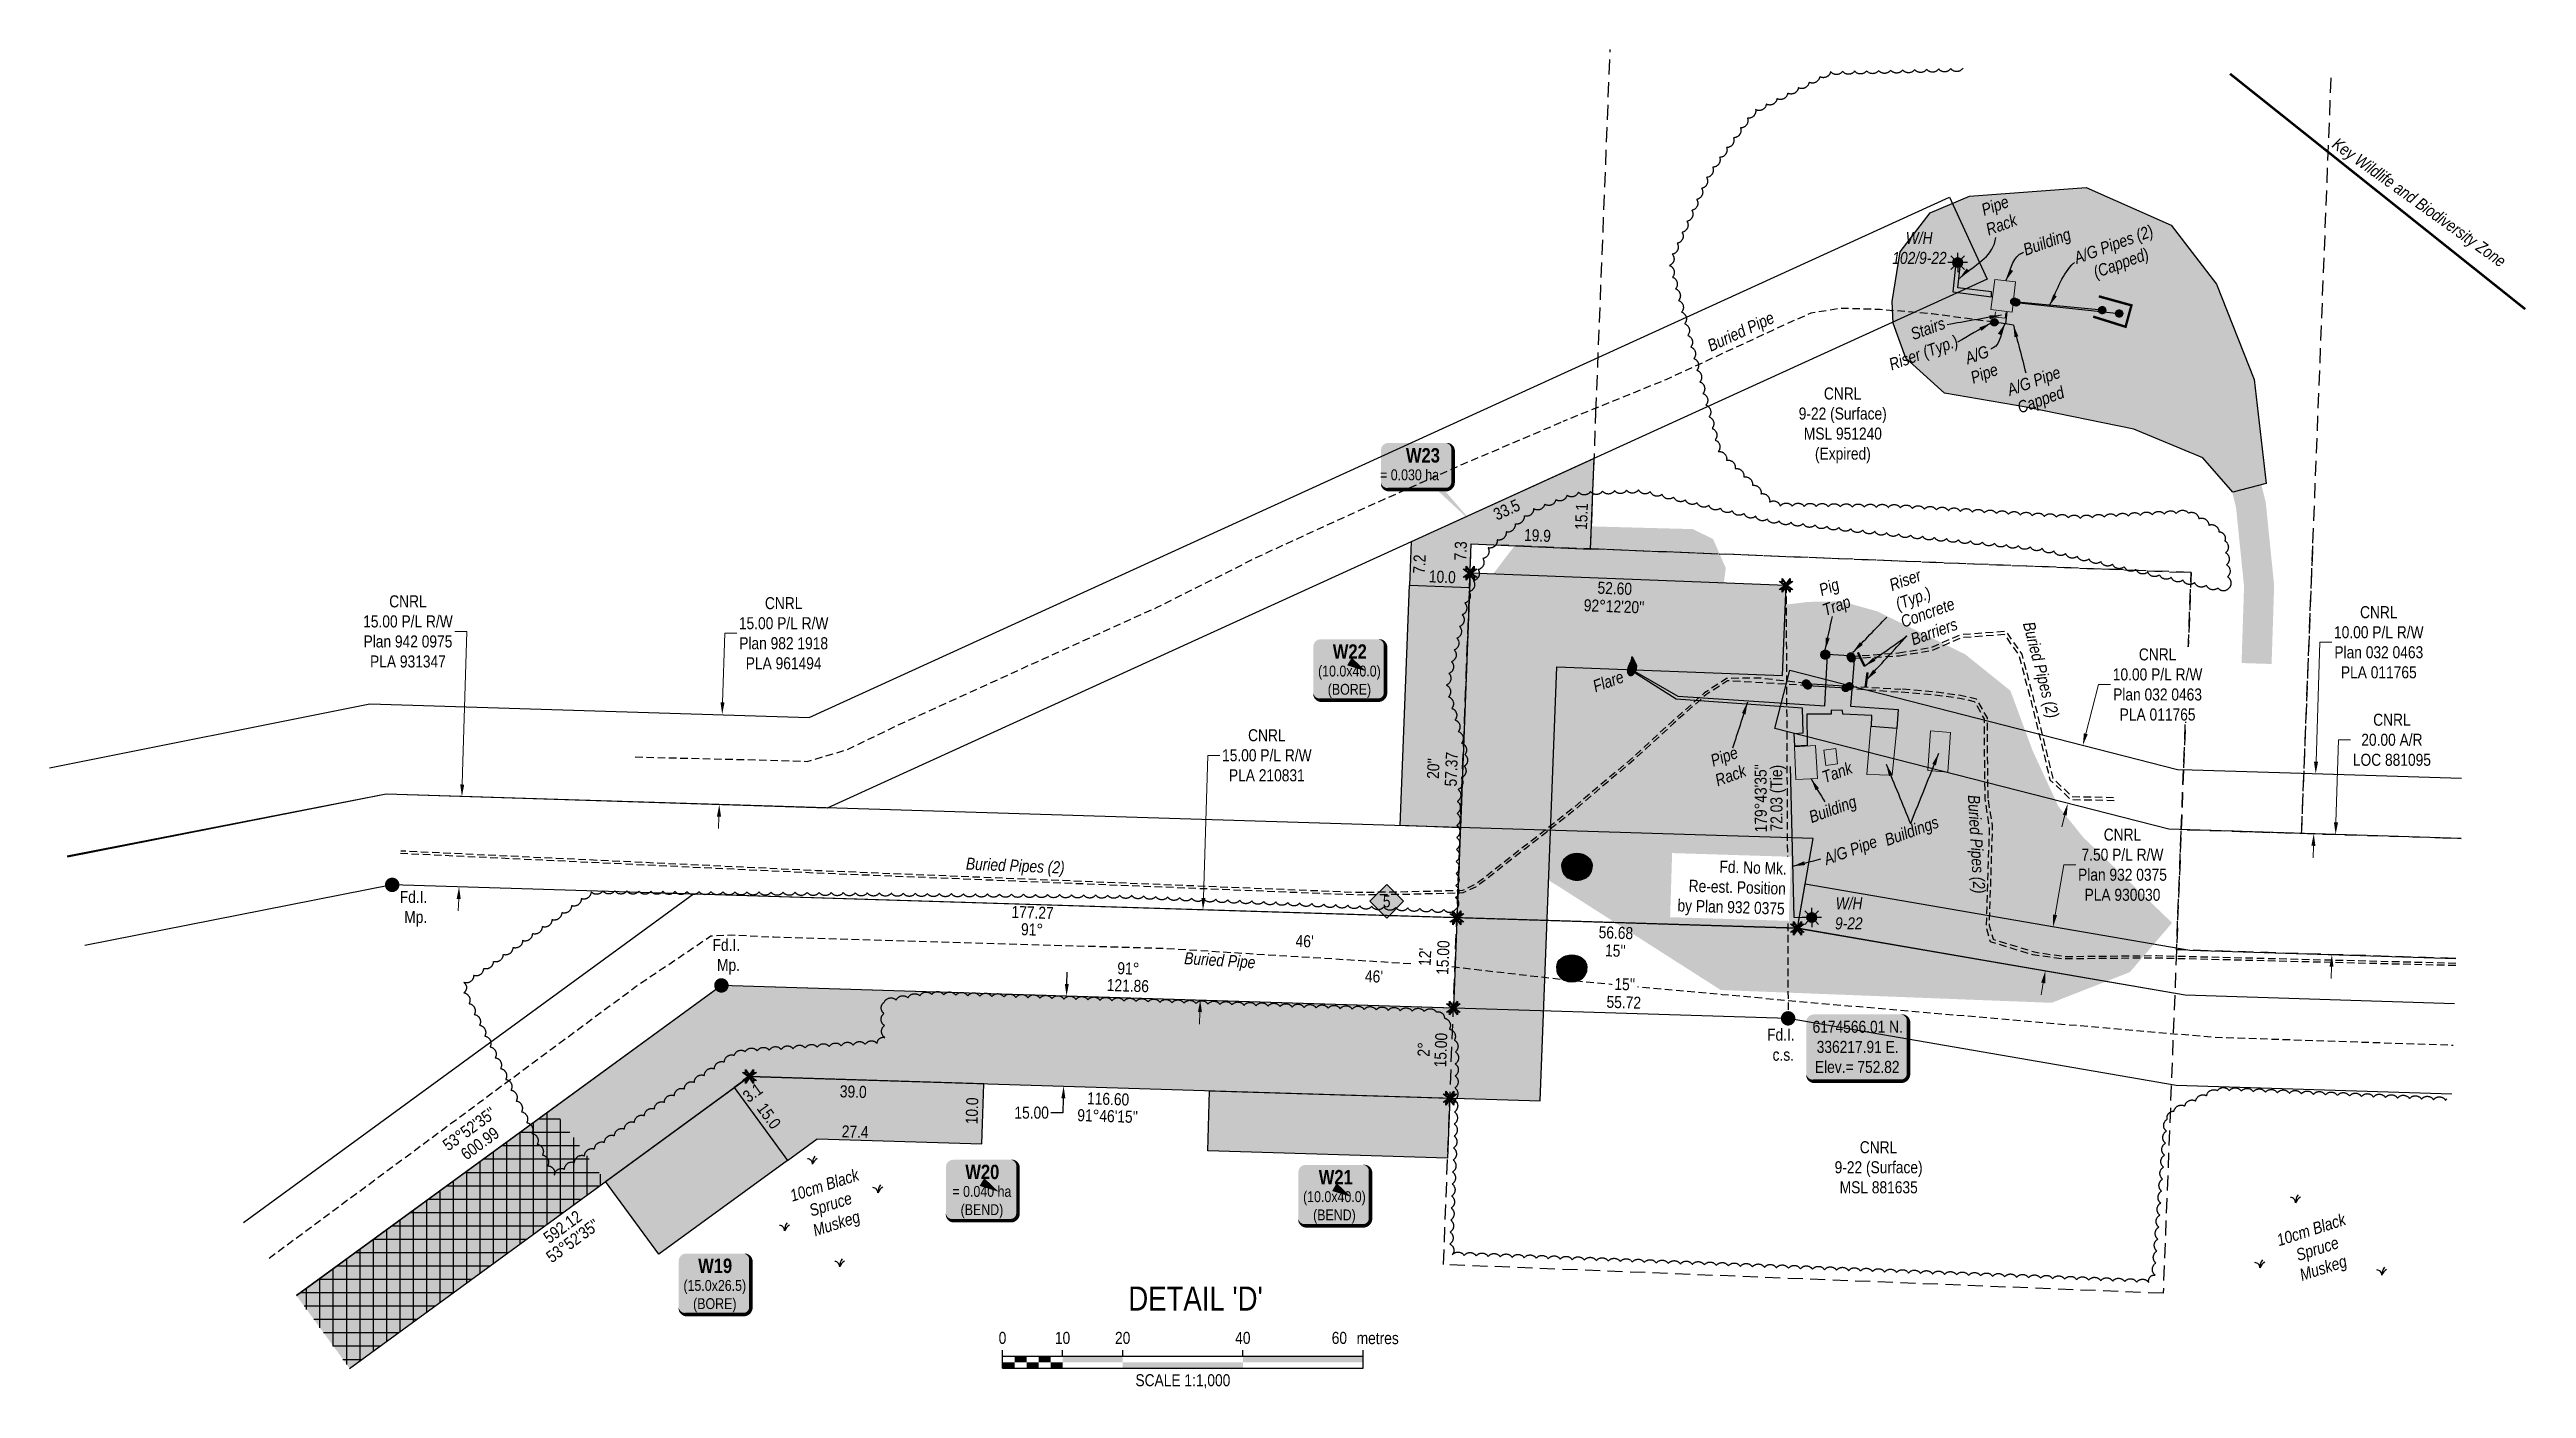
# Model space of a CAD drawing. Extents: x 334534 to 340950, y 6171582 to 6176056.
# Drawn here: x 338496 to 340556, y 6171664 to 6172778 of the extents above; entities that cross this region are included whole.
import ezdxf
from ezdxf.enums import TextEntityAlignment as Align

# ---------------------------------------------------------------- set-up
doc = ezdxf.new("R2010")
doc.units = 0
doc.header["$LTSCALE"] = 5
doc.header["$PDSIZE"] = 0.5
for name, pattern in [('0', [1, 1, 0]), ('DASHDOT2', [12.7, 6.35, -3.175, 0, -3.175]), ('foc-ACCESSROAD', [3.75, 2.5, -1.25]), ('foc-TIELINE', [1.875, 1.25, -0.625]), ('foc-TOPO', [1, 0.2, -0.8]), ('UG_PIPE', [1.875, 1.25, -0.625])]:
    doc.linetypes.add(name, pattern=pattern)
doc.layers.get('Defpoints').update_dxf_attribs({"color": 9})
for name, color, linetype in [('ABADATA-DRILL-T', 8, 'Continuous'), ('AS-PIPE-AG', 44, 'Continuous'), ('AS-PIPE-UG', 44, 'UG_PIPE'), ('AS-PIPE-UG-T', 44, 'Continuous'), ('AS-ROADS', 254, 'Continuous'), ('AS-SYMBOL', 7, 'Continuous'), ('AS-WILDLIFE', 131, 'DASHDOT2'), ('C-AR', 13, 'foc-ACCESSROAD'), ('C-RW', 13, 'Continuous'), ('C-WS', 13, 'foc-ACCESSROAD'), ('DETAIL-T', 7, 'Continuous'), ('L-BD', 7, 'Continuous'), ('L-BD1', 253, 'Continuous'), ('L-MON', 1, 'Continuous'), ('L-TIE', 7, 'foc-TIELINE'), ('P-BORE', 7, 'Continuous'), ('P-CROSSINGS', 250, 'Continuous'), ('P-PROPOSED', 10, 'Continuous'), ('P-PROPOSED-H', 21, 'Continuous'), ('P-TEMP-BLOCKS', 250, 'Continuous'), ('P-TEMP-BLUE', 146, 'Continuous'), ('P-TEMP-HUSKY-BORE-H', 131, 'Continuous'), ('P-TEMP-HUSKY-NO CUT-H', 104, 'Continuous'), ('P-TXT', 4, 'Continuous'), ('T-BUSH', 110, '0'), ('T-BUSH-T', 110, 'Continuous'), ('T-GENERAL', 48, 'foc-TOPO')]:
    doc.layers.add(name, color=color, linetype=linetype)
for name, color, linetype, lineweight in [('AS-GENERAL', 48, 'Continuous', 18), ('C-AR-T', 13, 'Continuous', 9), ('C-RW-T', 13, 'Continuous', 9), ('C-WS-T', 13, 'Continuous', 9), ('T-TEXT', 48, 'Continuous', 18)]:
    doc.layers.add(name, color=color, linetype=linetype, lineweight=lineweight)
doc.layers.add('P-TEMP-BLUE-H', color=7, linetype='Continuous', true_color=0x99e6ff)
doc.styles.add('240', font='ARIALN.TTF', dxfattribs={"height": 30})
doc.styles.add('80', font='ARIALN.TTF', dxfattribs={"height": 10})
doc.styles.add('80CG', font='ARIALN.TTF', dxfattribs={"height": 10})
doc.styles.add('80L', font='ARIALN.TTF', dxfattribs={"height": 10})
doc.styles.add('80LS', font='ARIALNI.TTF', dxfattribs={"height": 10})
doc.styles.add('BOLD', font='ARIALNB.TTF')
doc.styles.add('Crossing', font='ARIALN.TTF', dxfattribs={"height": 10})
doc.dimstyles.new('Compass 5 000', dxfattribs={"dimscale": 5, "dimtxt": 9, "dimasz": 2, "dimexe": 0.2, "dimexo": 0.0625, "dimgap": 0.5, "dimtad": 0, "dimtih": 1, "dimtoh": 1, "dimzin": 0, "dimdsep": 46, "dimtxsty": '80CG', "dimcen": 0.1, "dimse1": 1, "dimse2": 1, "dimclrd": 256, "dimclrt": 256, "dimaunit": 1, "dimadec": 4, "dimazin": 0, "dimtfac": 0.06, "dimtofl": 0, "dimtmove": 0, "dimatfit": 1, "dimfxl": 0.2, "dimtolj": 1, "dimtzin": 0, "dimlwd": -1, "dimarcsym": 0})

msp = doc.modelspace()

# ---------------------------------------------------------------- texts
at = {"layer": 'ABADATA-DRILL-T', "char_height": 9.99618, "attachment_point": 1, "style": '80LS'}
for s, width, insert in [('\\pi12.096;W/H\\P\\pi0.90314;102/9-22', 45.38443, (340028.061, 6172626.23)), ('\\pi0.61131;W/H\\P\\pi0.09991;9-22', 22.41505, (339981.228, 6172072.824))]:
    msp.add_mtext_dynamic_manual_height_columns(s, width=width, gutter_width=49.991, heights=[0], dxfattribs=dict(at, insert=insert))
at = {"layer": 'AS-PIPE-UG-T', "char_height": 9.99618, "attachment_point": 1, "style": '80LS'}
for s, width, insert, rotation in [('Buried Pipe', 81.55743, (339873.92, 6172535.522), 24.809662), ('Buried Pipes (2)', 81.55743, (340147.127, 6172302.962), 284.74866), ('Buried Pipes (2)', 81.55743, (340101.738, 6172158.269), 273.293197), ('Buried Pipes (2)', 83.32892, (339258.664, 6172105.879), 357.681908), ('Buried Pipe', 59.02486, (339440.384, 6172027.303), 356.46062)]:
    msp.add_mtext_dynamic_manual_height_columns(s, width=width, gutter_width=49.991, heights=[0], dxfattribs=dict(at, insert=insert, rotation=rotation))
at = {"layer": 'AS-WILDLIFE', "insert": (340466.363, 6172649.572), "char_height": 10, "attachment_point": 5, "rotation": 324.390265, "style": '240'}
msp.add_mtext_dynamic_manual_height_columns('{\\fArial Narrow|b0|i1|c0|p34;Key Wildlife and Biodiversity Zone}', width=266.27006, gutter_width=45.008, heights=[0], dxfattribs=at)
at = {"layer": 'C-WS-T', "char_height": 9.99627, "attachment_point": 1, "style": '80L'}
for s, insert in [('\\pi21.21189;CNRL\\P\\pi0.28518;9-22 (Surface)\\P\\pi4.54349;MSL 951240\\P\\pi13.77265;(Expired)', (339950.835, 6172496.828)), ('\\pi21.21189;CNRL\\P\\pi0.28518;9-22 (Surface)\\P\\pi4.49916;MSL 881635', (339980.681, 6171869.994))]:
    msp.add_mtext_dynamic_manual_height_columns(s, width=72.61032, gutter_width=49.991, heights=[0], dxfattribs=dict(at, insert=insert))
at = {"layer": 'DETAIL-T', "color": 3, "insert": (339449.429, 6171739.152), "char_height": 19.9924, "width": 223.77245, "attachment_point": 5, "style": '80CG'}
msp.add_mtext("DETAIL 'D'", dxfattribs=at)
at = {"layer": 'L-BD', "style": '80L'}
for s, height, rotation, p in [('52.60', 9.9981, 357.7946, (339798.129, 6172329.811)), ("92°12'20''", 9.9981, 357.7946, (339797.552, 6172314.825)), ("20''", 9.9981, 87.7946, (339647.16, 6172179.951)), ('57.37', 9.9981, 87.7946, (339662.146, 6172179.374)), ("179°43'35''", 9.99813, 90.2734, (339919.507, 6172155.223)), ('72.03 (Tie)', 9.99813, 90.2734, (339933.754, 6172155.291)), ('177.27', 9.9981, 358.2311, (339313.877, 6172060.317)), ('91°', 9.9981, 358.2311, (339313.437, 6172046.077)), ("46'", 9.9981, 358.2311, (339540.125, 6172036.333)), ('56.68', 9.9981, 358.2311, (339799.072, 6172043.413)), ('91°', 9.9981, 358.2291, (339393.548, 6172013.652)), ("12'", 9.9981, 87.7946, (339640.195, 6172023.275)), ('15.00', 9.9981, 87.7946, (339655.181, 6172022.698)), ("15''", 9.9981, 358.2311, (339798.609, 6172028.423)), ('121.86', 9.9981, 358.2291, (339393.108, 6171999.411)), ("46'", 9.9981, 358.2291, (339597.795, 6172007.111)), ('55.72', 9.9981, 358.2291, (339805.611, 6171985.524)), ('15.00', 9.9981, 87.7946, (339653.369, 6171945.776)), ('2°', 9.9981, 87.7946, (339639.132, 6171946.325)), ("53°52'35''", 9.9962, 36.0577, (338845.339, 6171880.284)), ("91°46'15''", 9.9981, 358.2291, (339376.277, 6171890.919)), ('116.60', 9.9981, 358.2291, (339376.717, 6171905.159)), ('600.99', 9.9962, 36.0577, (338854.165, 6171868.162))]:
    msp.add_text(s, height=height, rotation=rotation, dxfattribs=at).set_placement(p, align=Align.MIDDLE)
at = {"layer": 'L-BD1', "style": '80L'}
for s, p in [('592.12', (338922.964, 6171798.752)), ("53°52'35''", (338931.363, 6171787.244))]:
    msp.add_text(s, height=9.9981, rotation=36.123, dxfattribs=at).set_placement(p, align=Align.MIDDLE)
at = {"layer": 'L-MON', "char_height": 9.99618, "attachment_point": 1, "style": '80L'}
for s, insert in [('\\pi1.06551;Fd.I.\\P\\pi4.78169;Mp.', (338786.434, 6172078.158)), ('\\pi1.06551;Fd.I.\\P\\pi4.78169;Mp.', (339046.605, 6172038.253)), ('\\pi1.06551;Fd.I.\\P\\pi5.64084;c.s.', (339923.743, 6171963.594))]:
    msp.add_mtext_dynamic_manual_height_columns(s, width=22.03975, gutter_width=49.991, heights=[0], dxfattribs=dict(at, insert=insert))
at = {"layer": 'P-TEMP-BLUE', "style": '80L'}
for s, rotation, p in [('33.5', 24.5125, (339708.154, 6172395.251)), ('15.1', 87.76, (339770.476, 6172389.588)), ('19.9', 357.5004, (339733.826, 6172373.802)), ('7.2', 87.7946, (339635.509, 6172349.92)), ('7.3', 87.7946, (339669.825, 6172360.937)), ('10.0', 357.7946, (339654.689, 6172339.382)), ('3.1', 36.123, (339081.045, 6171910.347)), ('39.0', 358.2291, (339164.722, 6171911.215)), ('15.0', 306.123, (339094.608, 6171891.052)), ('10.0', 88.2291, (339263.44, 6171895.24)), ('27.4', 358.2291, (339166.307, 6171877.968))]:
    msp.add_text(s, height=9.9981, rotation=rotation, dxfattribs=at).set_placement(p, align=Align.MIDDLE)
at = {"layer": 'T-BUSH-T', "attachment_point": 1, "rotation": 17.838206, "style": '80L'}
for s, insert, char_height in [('\\pi4.91027;{\\fArial Narrow|b0|i1|c0|p34;10cm Black \\P\\pi16.36916;Spruce\\P\\pi14.2008;\\C48;Muskeg}', (339106.309, 6171827.664), 9.99627), ('\\pi4.91037;{\\fArial Narrow|b0|i1|c0|p34;10cm Black \\P\\pi16.36922;Spruce\\P\\pi14.20087;\\C48;Muskeg}', (340342.982, 6171790.649), 9.99623)]:
    msp.add_mtext_dynamic_manual_height_columns(s, width=67.92299, gutter_width=44.992, heights=[0], dxfattribs=dict(at, insert=insert, char_height=char_height))
at = {"layer": 'T-TEXT', "attachment_point": 1, "rotation": 20, "style": '80LS'}
for s, width, gutter_width, insert, char_height in [('\\pi3.63539;Pipe \\P\\pi1.60343;Rack', 29.34966, 50, (340098.5, 6172647.648), 9.99618), ('\\pi0.30267;Building', 40.82189, 50, (340136.4, 6172615.602), 9.99618), ('\\pi0.05634;A/G Pipes (2)\\P\\pi11.04464;(Capped)', 68.19034, 50, (340178.962, 6172608.876), 9.99618), ('\\pi2.90817;Riser (Typ.)', 64.40239, 50, (340022.339, 6172519.319), 9.99618), ('\\pi6.19401;Stairs', 40.82189, 50, (340037.169, 6172543.436), 9.99618), ('\\pi10.61251;A/G \\P\\pi9.37151;Pipe', 40.82189, 50, (340078.411, 6172521.761), 9.99618), ('\\pi9.42682;A/G Pipe \\P\\pi12.38612;Capped', 64.40239, 50, (340114.51, 6172495.894), 9.99618), ('\\pi6.69016;Pig \\P\\pi3.73768;Trap', 29.34966, 50, (339960.515, 6172330.424), 9.99618), ('\\pi2.05005;Flare', 29.34966, 50, (339776.759, 6172251.899), 9.99618), ('\\pi3.63539;Pipe \\P\\pi1.60343;Rack', 29.34966, 50, (339873.212, 6172189.523), 9.99618), ('Tank', 26.17264, 49.991, (339969.367, 6172177.066), 9.9962), ('Building', 59.02486, 49.991, (339958.48, 6172143.888), 9.9962), ('A/G Pipe', 59.02486, 49.991, (339970.883, 6172108.913), 9.9962)]:
    msp.add_mtext_dynamic_manual_height_columns(s, width=width, gutter_width=gutter_width, heights=[0], dxfattribs=dict(at, insert=insert, char_height=char_height))

# ---------------------------------------------------------------- blocks, each defined once
blk = doc.blocks.new('MUSK')
at = {"layer": 'T-GENERAL', "linetype": 'Continuous'}
for centre, radius, start, end in [((-0.86, 0.03), 0.856, 357.7915, 88.2897), ((1.86, 0.15), 1.86, 140.732, 184.6871), ((1.91, -0.8), 2.08, 122.4427, 157.2145)]:
    blk.add_arc(centre, radius, start, end, dxfattribs=at)
blk = doc.blocks.new('*U30')
at = {"color": 0}
for p, q in [((-150, 0), (-150, 15)), ((-150, 10), (150.2, 10)), ((-150, 0), (150.2, 0)), ((-100, 10), (-100, 15)), ((-50, 10), (-50, 15)), ((50, 10), (50, 15)), ((150.2, 0), (150.2, 15))]:
    blk.add_line(p, q, dxfattribs=at)
for points in [[(-150, 5), (-140, 5), (-150, 0), (-140, 0)], [(-140, 10), (-130, 10), (-140, 5), (-130, 5)], [(-130, 5), (-120, 5), (-130, 0), (-120, 0)], [(-120, 10), (-110, 10), (-120, 5), (-110, 5)], [(-110, 5), (-100, 5), (-110, 0), (-100, 0)], [(-100, 10), (-50, 10), (-100, 5), (-50, 5)], [(-50, 5), (50, 5), (-50, 0), (50, 0)], [(50, 10), (150.2, 10), (50, 5), (150.2, 5)]]:
    blk.add_solid(points, dxfattribs=at)
at = {"color": 0, "style": '80'}
blk.add_text('metres', height=10, dxfattribs=at).set_placement((162.2, 20), align=Align.CENTER)
at = {"color": 0, "char_height": 10, "style": '80'}
for s, insert, attachment_point in [('0', (-150, 30.2), 2), ('10', (-100, 30.2), 2), ('20', (-50, 30.2), 2), ('40', (50, 30.2), 2), ('60', (136.7, 30.2), 3), ('SCALE 1:1,000', (0.1, -5), 2)]:
    blk.add_mtext(s, dxfattribs=dict(at, insert=insert, attachment_point=attachment_point))
blk = doc.blocks.new('GAS')
h = blk.add_hatch(color=255)
h.dxf.hatch_style = 1
edge = h.paths.add_edge_path()
edge.add_arc((0, 0), 0.9, 0, 360)
for p, q in [((-0.81, 0), (-1.62, 0)), ((-0.57, 0.57), (-1.14, 1.14)), ((0, 0.81), (0, 1.62)), ((0.57, 0.57), (1.14, 1.14)), ((1.62, 0), (0.81, 0)), ((-0.57, -0.57), (-1.14, -1.14)), ((0, -0.81), (0, -1.62)), ((1.14, -1.14), (0.57, -0.57))]:
    blk.add_line(p, q)
blk.add_circle((0, 0), 0.8)
blk = doc.blocks.new('fdia')
at = {"color": 255, "const_width": 1}
blk.add_lwpolyline([(-0.5, 0, 1), (0.5, 0, 1)], format="xyb", close=True, dxfattribs=at)
blk = doc.blocks.new('Fdiaa')
blk.add_blockref('fdia', (0, 0))
blk = doc.blocks.new('fdib')
at = {"color": 1, "const_width": 1.6}
blk.add_lwpolyline([(-0.4, 0, 1), (0.4, 0, 1)], format="xyb", close=True, dxfattribs=at)
at = {"color": 1}
blk.add_circle((0, 0), 0.8, dxfattribs=at)
blk = doc.blocks.new('Fdibb')
blk.add_blockref('fdib', (0, 0))
blk = doc.blocks.new('fdicc')
for name in ['Fdibb', 'Fdiaa']:
    blk.add_blockref(name, (0, 0))
blk = doc.blocks.new('FDI')
blk.add_blockref('fdicc', (0, 0))
blk = doc.blocks.new('TEMP')
h = blk.add_hatch(color=255)
h.dxf.hatch_style = 1
h.paths.add_polyline_path([(-1.15, -0.67), (-0.67, -0.67), (-0.67, -1.15), (0, -0.25), (0.67, -1.15), (0.67, -0.67), (1.15, -0.67), (0.25, 0), (1.15, 0.67), (0.67, 0.67), (0.67, 1.15), (0, 0.25), (-0.67, 1.15), (-0.67, 0.67), (-1.15, 0.67), (-0.25, 0)])
h.paths.add_polyline_path([(0.57, 0.85), (0.57, 0.57), (0.85, 0.57), (0.08, 0), (0.85, -0.57), (0.57, -0.57), (0.57, -0.85), (0, -0.08), (-0.57, -0.85), (-0.57, -0.57), (-0.85, -0.57), (-0.08, 0), (-0.85, 0.57), (-0.57, 0.57), (-0.57, 0.85), (0, 0.08)], flags=16)
h = blk.add_hatch(color=1)
h.dxf.hatch_style = 1
h.paths.add_polyline_path([(-0.07, -0.01), (-0.08, 0), (-0.85, -0.57), (-0.57, -0.57), (-0.57, -0.85), (0.07, 0.01), (0.08, 0), (0.85, 0.57), (0.57, 0.57), (0.57, 0.85)])
at = {"color": 1}
for p, q in [((-0.08, 0), (0.08, 0)), ((0, 0.08), (0, -0.08))]:
    blk.add_line(p, q, dxfattribs=at)
at = {"color": 255, "flags": 128}
blk.add_lwpolyline([(-0.25, 0), (-1.15, 0.67), (-0.67, 0.67), (-0.67, 1.15), (0, 0.25), (0.67, 1.15), (0.67, 0.67), (1.15, 0.67), (0.25, 0), (1.15, -0.67), (0.67, -0.67), (0.67, -1.15), (0, -0.25), (-0.67, -1.15), (-0.67, -0.67), (-1.15, -0.67)], close=True, dxfattribs=at)
at = {"color": 1, "flags": 128}
blk.add_lwpolyline([(-0.08, 0), (-0.85, 0.57), (-0.57, 0.57), (-0.57, 0.85), (0, 0.08), (0.57, 0.85), (0.57, 0.57), (0.85, 0.57), (0.08, 0), (0.85, -0.57), (0.57, -0.57), (0.57, -0.85), (0, -0.08), (-0.57, -0.85), (-0.57, -0.57), (-0.85, -0.57)], close=True, dxfattribs=at)
blk = doc.blocks.new('*D99')
at = {"layer": 'C-AR-T', "transparency": 16777216}
for p, q in [((340398, 6172135.1), (340400.2, 6172203.8)), ((340400.2, 6172203.8), (340410.2, 6172203.8)), ((340394.3, 6172015.2), (340393.9, 6172005.2))]:
    blk.add_line(p, q, dxfattribs=at)
for points in [[(340396.3, 6172135.2), (340399.7, 6172135.1), (340397.7, 6172125.1)], [(340392.6, 6172015.3), (340395.9, 6172015.1), (340394.6, 6172025.2)]]:
    blk.add_solid(points, dxfattribs=at)
at = {"layer": 'Defpoints', "color": 0, "transparency": 16777216}
for p in [(340391.7, 6172125.3), (340388.6, 6172025.4), (340394.6, 6172025.2)]:
    blk.add_point(p, dxfattribs=at)
at = {"layer": 'C-AR-T', "transparency": 16777216, "insert": (340444.5, 6172203.8), "char_height": 10, "attachment_point": 5, "style": '80CG'}
blk.add_mtext('\\A1;CNRL\\P20.00 A/R\\PLOC 881095', dxfattribs=at)
blk = doc.blocks.new('*D100')
at = {"layer": 'C-RW-T', "transparency": 16777216}
for p, q in [((338833.4, 6172293.9), (338843.4, 6172293.9)), ((338843.4, 6172293.9), (338839.8, 6172176.6)), ((338839.5, 6172166.6), (338839.8, 6172176.6)), ((338836.5, 6172071.5), (338836.2, 6172061.5))]:
    blk.add_line(p, q, dxfattribs=at)
for points in [[(338837.8, 6172166.7), (338841.1, 6172166.6), (338839.2, 6172156.6)], [(338834.8, 6172071.5), (338838.2, 6172071.4), (338836.8, 6172081.5)]]:
    blk.add_solid(points, dxfattribs=at)
at = {"layer": 'Defpoints', "color": 0, "transparency": 16777216}
for p in [(338839.2, 6172156.6), (338862.6, 6172155.9), (338860.2, 6172080.7)]:
    blk.add_point(p, dxfattribs=at)
at = {"layer": 'C-RW-T', "transparency": 16777216, "insert": (338794.3, 6172293.9), "char_height": 10, "attachment_point": 5, "style": '80CG'}
blk.add_mtext('\\A1;CNRL\\P15.00 P/L R/W\\PPlan 942 0975\\PPLA 931347', dxfattribs=at)
blk = doc.blocks.new('*D101')
at = {"layer": 'C-RW-T', "transparency": 16777216}
for p, q in [((340164.4, 6172058.2), (340171.7, 6172099.9)), ((340171.7, 6172099.9), (340181.7, 6172099.9)), ((340154.5, 6172001.6), (340152.7, 6171991.8))]:
    blk.add_line(p, q, dxfattribs=at)
for points in [[(340162.7, 6172058.5), (340166, 6172057.9), (340162.7, 6172048.4)], [(340152.8, 6172001.9), (340156.1, 6172001.3), (340156.2, 6172011.5)]]:
    blk.add_solid(points, dxfattribs=at)
at = {"layer": 'Defpoints', "color": 0, "transparency": 16777216}
for p in [(340180.9, 6172045.2), (340156.2, 6172011.5), (340174.4, 6172008.3)]:
    blk.add_point(p, dxfattribs=at)
at = {"layer": 'C-RW-T', "transparency": 16777216, "insert": (340220.4, 6172099.9), "char_height": 10, "attachment_point": 5, "style": '80CG'}
blk.add_mtext('\\A1;CNRL\\P7.50 P/L R/W\\PPlan 932 0375\\PPLA 930030', dxfattribs=at)
blk = doc.blocks.new('*D102')
at = {"layer": 'C-RW-T', "transparency": 16777216}
for p, q in [((340189.9, 6172208.8), (340200.5, 6172249.8)), ((340200.5, 6172249.8), (340210.5, 6172249.8)), ((340172.4, 6172141.1), (340169.9, 6172131.4))]:
    blk.add_line(p, q, dxfattribs=at)
for points in [[(340188.3, 6172209.3), (340191.5, 6172208.4), (340187.4, 6172199.2)], [(340170.8, 6172141.5), (340174, 6172140.7), (340174.9, 6172150.8)]]:
    blk.add_solid(points, dxfattribs=at)
at = {"layer": 'Defpoints', "color": 0, "transparency": 16777216}
for p in [(340043.7, 6172236.3), (340031.2, 6172188), (340174.9, 6172150.8)]:
    blk.add_point(p, dxfattribs=at)
at = {"layer": 'C-RW-T', "transparency": 16777216, "insert": (340249.6, 6172249.8), "char_height": 10, "attachment_point": 5, "style": '80CG', "bg_fill": 3, "box_fill_scale": 1.1, "bg_fill_color": 256, "bg_fill_true_color": 13158600, "bg_fill_transparency": 0}
blk.add_mtext('\\A1;CNRL\\P10.00 P/L R/W\\PPlan 032 0463\\PPLA 011765', dxfattribs=at)
blk = doc.blocks.new('*D103')
at = {"layer": 'C-RW-T', "transparency": 16777216}
for p, q in [((339056, 6172234.9), (339057.8, 6172292.4)), ((339057.8, 6172292.4), (339067.8, 6172292.4)), ((339053, 6172140), (339052.7, 6172130))]:
    blk.add_line(p, q, dxfattribs=at)
for points in [[(339054.3, 6172235), (339057.6, 6172234.9), (339055.7, 6172224.9)], [(339051.3, 6172140), (339054.7, 6172139.9), (339053.3, 6172150)]]:
    blk.add_solid(points, dxfattribs=at)
at = {"layer": 'Defpoints', "color": 0, "transparency": 16777216}
for p in [(339055.7, 6172224.9), (339114.1, 6172223.1), (339111.8, 6172148.2)]:
    blk.add_point(p, dxfattribs=at)
at = {"layer": 'C-RW-T', "transparency": 16777216, "insert": (339106.8, 6172292.4), "char_height": 10, "attachment_point": 5, "style": '80CG'}
blk.add_mtext('\\A1;CNRL\\P15.00 P/L R/W\\PPlan 982 1918\\PPLA 961494', dxfattribs=at)
blk = doc.blocks.new('*D104')
at = {"layer": 'C-RW-T', "transparency": 16777216}
for p, q in [((339456, 6172072.3), (339459.6, 6172190.9)), ((339459.6, 6172190.9), (339469.6, 6172190.9)), ((339453, 6171977.4), (339452.7, 6171967.4))]:
    blk.add_line(p, q, dxfattribs=at)
for points in [[(339454.3, 6172072.3), (339457.6, 6172072.2), (339455.6, 6172062.3)], [(339451.4, 6171977.4), (339454.7, 6171977.3), (339453.3, 6171987.4)]]:
    blk.add_solid(points, dxfattribs=at)
at = {"layer": 'Defpoints', "color": 0, "transparency": 16777216}
for p in [(339455.6, 6172062.3), (339531.7, 6172059.9), (339529.4, 6171985)]:
    blk.add_point(p, dxfattribs=at)
at = {"layer": 'C-RW-T', "transparency": 16777216, "insert": (339508.7, 6172190.9), "char_height": 10, "attachment_point": 5, "style": '80CG'}
blk.add_mtext('\\A1;CNRL\\P15.00 P/L R/W\\PPLA 210831', dxfattribs=at)
blk = doc.blocks.new('*D105')
at = {"layer": 'C-RW-T', "transparency": 16777216}
for p, q in [((340381.4, 6172185.6), (340384.5, 6172284.9)), ((340384.5, 6172284.9), (340394.5, 6172284.9)), ((340379.2, 6172115.7), (340378.9, 6172105.7))]:
    blk.add_line(p, q, dxfattribs=at)
for points in [[(340379.7, 6172185.7), (340383.1, 6172185.6), (340381.1, 6172175.6)], [(340377.5, 6172115.7), (340380.9, 6172115.6), (340379.5, 6172125.6)]]:
    blk.add_solid(points, dxfattribs=at)
at = {"layer": 'Defpoints', "color": 0, "transparency": 16777216}
for p in [(340381.1, 6172175.6), (340477.6, 6172172.6), (340476.1, 6172122.6)]:
    blk.add_point(p, dxfattribs=at)
at = {"layer": 'C-RW-T', "transparency": 16777216, "insert": (340433.6, 6172284.9), "char_height": 10, "attachment_point": 5, "style": '80CG', "bg_fill": 3, "box_fill_scale": 1.1, "bg_fill_color": 256, "bg_fill_true_color": 13158600, "bg_fill_transparency": 0}
blk.add_mtext('\\A1;CNRL\\P10.00 P/L R/W\\PPlan 032 0463\\PPLA 011765', dxfattribs=at)
blk = doc.blocks.new('RISER')
h = blk.add_hatch(color=255)
h.dxf.hatch_style = 1
edge = h.paths.add_edge_path()
edge.add_arc((0, 0), 0.7, 0, 360)
blk.add_hatch(color=48).paths.add_polyline_path([(0.58, -0.15), (-0.58, -0.15, 0.774597)])
at = {"color": 48}
blk.add_line((-0.58, -0.15), (0.58, -0.15), dxfattribs=at)
blk.add_circle((0, 0), 0.6, dxfattribs=at)
blk = doc.blocks.new('PIG')
h = blk.add_hatch(color=255)
h.dxf.hatch_style = 1
edge = h.paths.add_edge_path()
edge.add_arc((0, 0), 0.85, 0, 360)
at = {"layer": 'AS-SYMBOL'}
h = blk.add_hatch(color=48, dxfattribs=at)
h.dxf.hatch_style = 1
h.paths.add_polyline_path([(-0.1, 0, 1), (-0.55, 0, 1)])
h = blk.add_hatch(color=48, dxfattribs=at)
h.dxf.hatch_style = 1
h.paths.add_polyline_path([(0.1, 0, 1), (0.55, 0, 1)])
at = {"layer": 'AS-SYMBOL', "color": 48}
for centre, radius in [((0, 0), 0.75), ((-0.33, 0), 0.225), ((0.33, 0), 0.225)]:
    blk.add_circle(centre, radius, dxfattribs=at)
blk = doc.blocks.new('FLARE')
h = blk.add_hatch(color=255)
h.dxf.hatch_style = 1
h.paths.add_polyline_path([(0.16, 2.41, 0.114147), (0.13, 2.43), (0.11, 2.44, 0.261551), (0.01, 2.42), (0, 2.41, 0.131268), (-0.03, 2.37), (-0.04, 2.35, 0.041497), (-0.05, 2.33), (-0.05, 2.29, 0.015174), (-0.05, 2.29), (-0.06, 2.24, 0.004376), (-0.06, 2.24), (-0.07, 2.18), (-0.08, 2.11), (-0.09, 2.05), (-0.1, 1.98), (-0.12, 1.91), (-0.14, 1.83), (-0.17, 1.76), (-0.19, 1.68), (-0.22, 1.61), (-0.26, 1.53), (-0.29, 1.46), (-0.32, 1.39), (-0.36, 1.32), (-0.39, 1.25, 0.000505), (-0.39, 1.25), (-0.43, 1.18, 0.002398), (-0.43, 1.18), (-0.46, 1.1, 0.004177), (-0.46, 1.1), (-0.5, 1.03, 0.005735), (-0.5, 1.03), (-0.53, 0.95, 0.006994), (-0.53, 0.95), (-0.56, 0.87, 0.00791), (-0.57, 0.87), (-0.6, 0.78, 0.008323), (-0.6, 0.78), (-0.63, 0.69, 0.008095), (-0.63, 0.68), (-0.66, 0.59, 0.008067), (-0.66, 0.59), (-0.68, 0.49, 0.008387), (-0.68, 0.49), (-0.7, 0.39, 0.009056), (-0.71, 0.38), (-0.72, 0.28, 0.010123), (-0.72, 0.28), (-0.74, 0.18, 0.011689), (-0.74, 0.18), (-0.75, 0.08, 0.013925), (-0.75, 0.08), (-0.75, -0.02, 0.016488), (-0.75, -0.02), (-0.75, -0.11, 0.017255), (-0.75, -0.12), (-0.74, -0.2, 0.01735), (-0.74, -0.2), (-0.73, -0.28, 0.017311), (-0.73, -0.29), (-0.71, -0.36, 0.01715), (-0.71, -0.36), (-0.69, -0.43, 0.016886), (-0.69, -0.44), (-0.66, -0.5, 0.016546), (-0.66, -0.5), (-0.63, -0.56, 0.016164), (-0.63, -0.56), (-0.6, -0.61, 0.016329), (-0.6, -0.62), (-0.57, -0.66, 0.018828), (-0.57, -0.67), (-0.54, -0.71, 0.022087), (-0.53, -0.71), (-0.5, -0.75, 0.025345), (-0.49, -0.76), (-0.46, -0.78, 0.028234), (-0.45, -0.79), (-0.42, -0.82, 0.030298), (-0.41, -0.82), (-0.37, -0.84, 0.031129), (-0.36, -0.85), (-0.32, -0.86, 0.030544), (-0.31, -0.87), (-0.27, -0.88, 0.028465), (-0.26, -0.88), (-0.22, -0.89, 0.025311), (-0.21, -0.89), (-0.16, -0.89, 0.02283), (-0.15, -0.89), (-0.11, -0.89, 0.021226), (-0.1, -0.89), (-0.05, -0.88, 0.020401), (-0.04, -0.88), (0, -0.87, 0.020299), (0.01, -0.87), (0.05, -0.85, 0.020911), (0.06, -0.85), (0.11, -0.83, 0.022277), (0.11, -0.83), (0.15, -0.81, 0.023712), (0.16, -0.8), (0.2, -0.78, 0.022408), (0.21, -0.78), (0.24, -0.75, 0.01993), (0.25, -0.74), (0.28, -0.72, 0.017146), (0.28, -0.71), (0.31, -0.68, 0.014211), (0.32, -0.68), (0.35, -0.64, 0.011221), (0.35, -0.64), (0.37, -0.61, 0.008212), (0.38, -0.61), (0.4, -0.57, 0.005172), (0.4, -0.57), (0.42, -0.54, 0.002523), (0.43, -0.54), (0.45, -0.5, 0.001671), (0.45, -0.5), (0.47, -0.47, 0.001229), (0.47, -0.47), (0.49, -0.44, 0.00075), (0.49, -0.44), (0.51, -0.41, 0.00026), (0.51, -0.41), (0.54, -0.37), (0.56, -0.34), (0.58, -0.3), (0.61, -0.27), (0.63, -0.23, 0.001311), (0.63, -0.23), (0.66, -0.19, 0.003726), (0.66, -0.19), (0.69, -0.15, 0.006065), (0.69, -0.14), (0.72, -0.1, 0.008452), (0.72, -0.1), (0.74, -0.05, 0.010991), (0.75, -0.05), (0.77, 0, 0.013767), (0.77, 0), (0.79, 0.05, 0.016839), (0.8, 0.05), (0.81, 0.1, 0.019104), (0.82, 0.11), (0.83, 0.15, 0.016987), (0.83, 0.16), (0.84, 0.21, 0.013636), (0.84, 0.21), (0.85, 0.26, 0.010244), (0.85, 0.27), (0.86, 0.31, 0.006846), (0.86, 0.32), (0.86, 0.37, 0.003419), (0.86, 0.37), (0.86, 0.41), (0.87, 0.46), (0.87, 0.5), (0.88, 0.54), (0.88, 0.59), (0.89, 0.63, 0.001278), (0.89, 0.63), (0.89, 0.67, 0.004735), (0.89, 0.67), (0.9, 0.71, 0.008354), (0.9, 0.72), (0.9, 0.76, 0.012059), (0.9, 0.76), (0.9, 0.8, 0.015712), (0.9, 0.81), (0.9, 0.85, 0.018457), (0.9, 0.85), (0.9, 0.89, 0.018102), (0.9, 0.9), (0.89, 0.94, 0.016533), (0.89, 0.95), (0.88, 0.99, 0.014576), (0.88, 0.99), (0.87, 1.03, 0.012435), (0.86, 1.04), (0.85, 1.08, 0.010283), (0.85, 1.09), (0.83, 1.13, 0.00824), (0.83, 1.13), (0.81, 1.18, 0.00638), (0.81, 1.18), (0.78, 1.23, 0.004735), (0.78, 1.23), (0.76, 1.29, 0.003388), (0.75, 1.29), (0.73, 1.34, 0.002345), (0.73, 1.34), (0.7, 1.4, 0.001492), (0.7, 1.4), (0.67, 1.46, 0.000746), (0.67, 1.46), (0.63, 1.51), (0.6, 1.57), (0.57, 1.62), (0.55, 1.68), (0.52, 1.73), (0.49, 1.78), (0.47, 1.83), (0.45, 1.87), (0.42, 1.92), (0.4, 1.97), (0.38, 2.02), (0.35, 2.08, 0.000332), (0.35, 2.08), (0.33, 2.13, 0.001849), (0.33, 2.13), (0.3, 2.19, 0.0038), (0.3, 2.19), (0.27, 2.24, 0.006473), (0.27, 2.24), (0.25, 2.29, 0.010865), (0.24, 2.3), (0.22, 2.34, 0.019524), (0.22, 2.34), (0.19, 2.38, 0.041077), (0.18, 2.39)])
at = {"color": 48, "flags": 128}
for points in [[(0.11, -0.72), (0.07, -0.74), (0.03, -0.76), (-0.02, -0.77), (-0.07, -0.78), (-0.11, -0.79), (-0.16, -0.79), (-0.2, -0.79), (-0.25, -0.78), (-0.29, -0.77), (-0.32, -0.76), (-0.36, -0.74), (-0.4, -0.71), (-0.43, -0.68), (-0.46, -0.65), (-0.49, -0.61), (-0.52, -0.56), (-0.54, -0.51), (-0.57, -0.46), (-0.59, -0.4), (-0.61, -0.33), (-0.63, -0.26), (-0.64, -0.19), (-0.65, -0.11), (-0.65, -0.02), (-0.65, 0.07), (-0.64, 0.17), (-0.63, 0.27), (-0.61, 0.36), (-0.58, 0.46), (-0.56, 0.56), (-0.53, 0.66), (-0.5, 0.75), (-0.47, 0.83), (-0.44, 0.91), (-0.41, 0.99), (-0.37, 1.06), (-0.34, 1.13), (-0.3, 1.2), (-0.27, 1.27), (-0.23, 1.34), (-0.2, 1.42), (-0.16, 1.49), (-0.13, 1.57), (-0.1, 1.65), (-0.07, 1.73), (-0.04, 1.8), (-0.02, 1.88), (0, 1.96), (0.01, 2.03), (0.02, 2.1), (0.03, 2.17), (0.04, 2.22), (0.05, 2.27), (0.05, 2.31), (0.06, 2.34), (0.08, 2.35), (0.09, 2.34), (0.11, 2.32), (0.13, 2.29), (0.16, 2.25), (0.18, 2.2), (0.21, 2.14), (0.24, 2.09), (0.26, 2.03), (0.29, 1.98), (0.31, 1.93), (0.33, 1.88), (0.36, 1.83), (0.38, 1.78), (0.41, 1.73), (0.43, 1.68), (0.46, 1.63), (0.49, 1.58), (0.52, 1.52), (0.55, 1.47), (0.58, 1.41), (0.61, 1.35), (0.64, 1.3), (0.67, 1.24), (0.69, 1.19), (0.72, 1.14), (0.74, 1.09), (0.75, 1.05), (0.77, 1), (0.78, 0.96), (0.79, 0.92), (0.8, 0.88), (0.8, 0.84), (0.8, 0.8), (0.8, 0.76), (0.8, 0.72), (0.79, 0.68), (0.79, 0.64), (0.78, 0.6), (0.78, 0.56), (0.77, 0.51), (0.77, 0.47), (0.76, 0.42), (0.76, 0.37), (0.76, 0.33), (0.75, 0.28), (0.74, 0.23), (0.73, 0.18), (0.72, 0.13), (0.7, 0.09), (0.68, 0.04), (0.66, 0), (0.63, -0.05), (0.61, -0.09), (0.58, -0.13), (0.55, -0.17), (0.53, -0.21), (0.5, -0.25), (0.48, -0.28), (0.45, -0.32), (0.43, -0.35), (0.41, -0.38), (0.39, -0.42), (0.37, -0.45), (0.34, -0.48), (0.32, -0.51), (0.3, -0.55), (0.27, -0.58), (0.24, -0.61), (0.21, -0.64), (0.18, -0.67), (0.15, -0.7)], [(0.02, -0.75), (-0.01, -0.76), (-0.03, -0.77), (-0.05, -0.78), (-0.08, -0.78), (-0.11, -0.79), (-0.13, -0.79), (-0.16, -0.79), (-0.18, -0.78), (-0.2, -0.78), (-0.23, -0.77), (-0.25, -0.76), (-0.26, -0.74), (-0.28, -0.73), (-0.3, -0.71), (-0.32, -0.69), (-0.33, -0.66), (-0.35, -0.63), (-0.36, -0.6), (-0.37, -0.57), (-0.39, -0.53), (-0.4, -0.49), (-0.4, -0.45), (-0.41, -0.41), (-0.41, -0.36), (-0.41, -0.31), (-0.4, -0.25), (-0.39, -0.2), (-0.38, -0.14), (-0.37, -0.09), (-0.36, -0.03), (-0.34, 0.02), (-0.32, 0.07), (-0.31, 0.12), (-0.29, 0.16), (-0.27, 0.21), (-0.25, 0.25), (-0.23, 0.29), (-0.21, 0.33), (-0.19, 0.37), (-0.17, 0.41), (-0.15, 0.45), (-0.14, 0.49), (-0.12, 0.53), (-0.1, 0.58), (-0.08, 0.62), (-0.07, 0.66), (-0.06, 0.71), (-0.05, 0.75), (-0.04, 0.79), (-0.03, 0.83), (-0.03, 0.87), (-0.02, 0.9), (-0.02, 0.93), (-0.01, 0.95), (-0.01, 0.96), (0, 0.97), (0.01, 0.96), (0.02, 0.95), (0.03, 0.94), (0.04, 0.91), (0.06, 0.88), (0.07, 0.86), (0.09, 0.82), (0.1, 0.79), (0.12, 0.76), (0.13, 0.74), (0.14, 0.71), (0.16, 0.68), (0.17, 0.65), (0.18, 0.63), (0.2, 0.6), (0.21, 0.57), (0.23, 0.54), (0.25, 0.51), (0.26, 0.47), (0.28, 0.44), (0.3, 0.41), (0.31, 0.38), (0.33, 0.35), (0.34, 0.32), (0.36, 0.29), (0.37, 0.27), (0.38, 0.24), (0.39, 0.22), (0.39, 0.19), (0.4, 0.17), (0.4, 0.15), (0.41, 0.13), (0.41, 0.1), (0.41, 0.08), (0.4, 0.06), (0.4, 0.04), (0.4, 0.01), (0.39, -0.01), (0.39, -0.03), (0.39, -0.06), (0.39, -0.08), (0.38, -0.11), (0.38, -0.14), (0.38, -0.16), (0.38, -0.19), (0.37, -0.22), (0.37, -0.24), (0.36, -0.27), (0.35, -0.3), (0.34, -0.32), (0.32, -0.35), (0.31, -0.37), (0.3, -0.4), (0.28, -0.42), (0.27, -0.44), (0.25, -0.46), (0.24, -0.48), (0.22, -0.5), (0.21, -0.52), (0.2, -0.54), (0.19, -0.56), (0.17, -0.58), (0.16, -0.6), (0.15, -0.61), (0.14, -0.63), (0.12, -0.65), (0.11, -0.67), (0.09, -0.69), (0.08, -0.7), (0.06, -0.72), (0.04, -0.74)]]:
    blk.add_lwpolyline(points, close=True, dxfattribs=at)
blk = doc.blocks.new('*D107')
at = {"layer": 'Defpoints', "color": 0, "transparency": 16777216}
for p in [(339350.4, 6171990.5), (339339.7, 6171915.8), (339348.1, 6171915.5)]:
    blk.add_point(p, dxfattribs=at)
at = {"layer": 'P-TXT', "transparency": 16777216}
for p, q in [((339342.4, 6172000.7), (339342.7, 6172010.7)), ((339339.4, 6171905.8), (339339.1, 6171893.7)), ((339339.1, 6171893.7), (339329.1, 6171893.7))]:
    blk.add_line(p, q, dxfattribs=at)
for points in [[(339340.7, 6172000.8), (339344, 6172000.7), (339342.1, 6171990.7)], [(339337.8, 6171905.8), (339341.1, 6171905.7), (339339.7, 6171915.8)]]:
    blk.add_solid(points, dxfattribs=at)
at = {"layer": 'P-TXT', "transparency": 16777216, "insert": (339313.1, 6171893.7), "char_height": 10, "attachment_point": 5, "style": '80CG'}
blk.add_mtext('\\A1;15.00', dxfattribs=at)
blk = doc.blocks.new('*U108')
at = {"true_color": 0x99e6ff}
h = blk.add_hatch(color=141, dxfattribs=at)
edge = h.paths.add_edge_path()
edge.add_line((-24, -32.2), (24, -32.2))
edge.add_arc((24, -26.2), 6, 270, 360)
edge.add_line((30, -26.2), (30, 12.5))
edge.add_arc((24, 12.5), 6, 0, 90)
edge.add_line((24, 18.5), (-24, 18.5))
edge.add_arc((-24, 12.5), 6, 90, 180)
edge.add_line((-30, 12.5), (-30, -26.2))
edge.add_arc((-24, -26.2), 6, 180, 270)
at = {"color": 250, "flags": 128}
blk.add_lwpolyline([(-24, -32.2, 3, 3, 0), (24, -32.2, 3, 3, 0.414214), (30, -26.2, 3, 3, 0), (30, 12.5, 3, 0, 0.414214), (24, 18.5, 0, 0, 0), (-24, 18.5, 0, 0, 0.414214), (-30, 12.5, 0, 0, 0), (-30, -26.2, 0, 3, 0.414214)], format="xyseb", close=True, dxfattribs=at)
at = {"flags": 128}
blk.add_lwpolyline([(13.8, -8.1, 0, 7.5, 0), (0, 0, 0, 0, 0)], format="xyseb", dxfattribs=at)
at = {"color": 250}
for tag, p, height, style in [('TEMP_AREA_W1_001', (-9.2, 2.2), 12, 'BOLD'), ('ENTER_TEXT_001', (-30.7, -12.5), 9, '80')]:
    blk.add_attdef(tag, p, '', height=height, dxfattribs=dict(at, style=style))
blk = doc.blocks.new('xing2')
h = blk.add_hatch(color=50)
h.dxf.hatch_style = 1
edge = h.paths.add_edge_path()
edge.add_ellipse((0, 0), major_axis=(-12.5, 0), ratio=0.816297, start_angle=0, end_angle=360)
h = blk.add_hatch(color=250)
h.dxf.hatch_style = 1
edge = h.paths.add_edge_path()
edge.add_ellipse((0, -2), major_axis=(-12.5, 0), ratio=0.816297, start_angle=0, end_angle=180)
edge.add_line((12.5, -2), (12.5, 0))
edge.add_ellipse((0, 0), major_axis=(-12.5, 0), ratio=0.816297, start_angle=0, end_angle=180, ccw=False)
edge.add_line((-12.5, 0), (-12.5, -2))
at = {"color": 250}
blk.add_ellipse((0, 0), major_axis=(-12.5, 0), ratio=0.816297, dxfattribs=at)
blk.add_ellipse((0, -2), major_axis=(-12.5, 0), ratio=0.816297, start_param=0, end_param=3.141593, dxfattribs=at)
at = {"color": 250, "style": 'Crossing'}
blk.add_attdef('CROSSING', text='', height=9, dxfattribs=at).set_placement((0.1, 0), align=Align.MIDDLE_CENTER)
at = {"color": 250, "style": 'Crossing', "flags": 1}
for tag, p in [('OWNER', (0.1, -12.5)), ('DESCRIPTION', (0.1, -25.8)), ('LOCATION', (0.1, -39.3)), ('DWG_REF', (0.1, -52.8))]:
    blk.add_attdef(tag, text='', height=9, dxfattribs=at).set_placement(p, align=Align.MIDDLE_CENTER)
blk = doc.blocks.new('30M BUFFER DISP')
h = blk.add_hatch(color=70)
h.dxf.hatch_style = 1
h.paths.add_polyline_path([(0, 14.1), (14.1, 0), (0, -14.1), (-14.1, 0)])
blk.add_lwpolyline([(0, 14.1), (14.1, 0), (0, -14.1), (-14.1, 0)], close=True)
at = {"color": 235, "style": '80L'}
blk.add_attdef('DISURBANCE', text='', height=10, dxfattribs=at).set_placement((0, 0), align=Align.MIDDLE_CENTER)
blk = doc.blocks.new('*U109')
at = {"true_color": 0x99e6ff}
h = blk.add_hatch(color=141, dxfattribs=at)
edge = h.paths.add_edge_path()
edge.add_line((-24, -32.2), (24, -32.2))
edge.add_arc((24, -26.2), 6, 270, 360)
edge.add_line((30, -26.2), (30, 12.5))
edge.add_arc((24, 12.5), 6, 0, 90)
edge.add_line((24, 18.5), (-24, 18.5))
edge.add_arc((-24, 12.5), 6, 90, 180)
edge.add_line((-30, 12.5), (-30, -26.2))
edge.add_arc((-24, -26.2), 6, 180, 270)
at = {"color": 250, "flags": 128}
blk.add_lwpolyline([(-24, -32.2, 3, 3, 0), (24, -32.2, 3, 3, 0.414214), (30, -26.2, 3, 3, 0), (30, 12.5, 3, 0, 0.414214), (24, 18.5, 0, 0, 0), (-24, 18.5, 0, 0, 0.414214), (-30, 12.5, 0, 0, 0), (-30, -26.2, 0, 3, 0.414214)], format="xyseb", close=True, dxfattribs=at)
at = {"flags": 128}
blk.add_lwpolyline([(30.7, -25.4, 0, 7.5, 0), (0, 0, 0, 0, 0)], format="xyseb", dxfattribs=at)
at = {"color": 250}
for tag, p, height, style in [('TEMP_AREA_W1_001', (-9.2, 2.2), 12, 'BOLD'), ('ENTER_TEXT_001', (-30.7, -12.5), 9, '80')]:
    blk.add_attdef(tag, p, '', height=height, dxfattribs=dict(at, style=style))
blk = doc.blocks.new('*U161')
h = blk.add_hatch(color=254)
edge = h.paths.add_edge_path()
edge.add_line((-36.5, -28.5), (36.5, -28.5))
edge.add_arc((36.5, -22.5), 6, 270, 360)
edge.add_line((42.5, -22.5), (42.5, 21))
edge.add_arc((36.5, 21), 6, 0, 90)
edge.add_line((36.5, 27), (-36.5, 27))
edge.add_arc((-36.5, 21), 6, 90, 180)
edge.add_line((-42.5, 21), (-42.5, -22.5))
edge.add_arc((-36.5, -22.5), 6, 180, 270)
at = {"color": 1, "flags": 128}
blk.add_lwpolyline([(-36.5, -28.5, 3, 3, 0), (36.5, -28.5, 3, 3, 0.414214), (42.5, -22.5, 3, 3, 0), (42.5, 21, 3, 0, 0.414214), (36.5, 27, 0, 0, 0), (-36.5, 27, 0, 0, 0.414214), (-42.5, 21, 0, 0, 0), (-42.5, -22.5, 0, 3, 0.414214)], format="xyseb", close=True, dxfattribs=at)
blk.add_lwpolyline([(25, 10.3, 0, 10, 0), (0, 0, 5, 5, 0)], format="xyseb", dxfattribs=at)
at = {"color": 1, "style": '80'}
blk.add_attdef('ENTER_TEXT_001', (-36, -5), '', height=10, dxfattribs=at)
blk = doc.blocks.new('*U163')
at = {"true_color": 0x99e6ff}
h = blk.add_hatch(color=141, dxfattribs=at)
edge = h.paths.add_edge_path()
edge.add_line((-24, -20.3), (24, -20.3))
edge.add_arc((24, -14.3), 6, 270, 360)
edge.add_line((30, -14.3), (30, 12.5))
edge.add_arc((24, 12.5), 6, 0, 90)
edge.add_line((24, 18.5), (-24, 18.5))
edge.add_arc((-24, 12.5), 6, 90, 180)
edge.add_line((-30, 12.5), (-30, -14.3))
edge.add_arc((-24, -14.3), 6, 180, 270)
at = {"color": 250, "flags": 128}
blk.add_lwpolyline([(-24, -20.3, 3, 3, 0), (24, -20.3, 3, 3, 0.414214), (30, -14.3, 3, 3, 0), (30, 12.5, 3, 0, 0.414214), (24, 18.5, 0, 0, 0), (-24, 18.5, 0, 0, 0.414214), (-30, 12.5, 0, 0, 0), (-30, -14.3, 0, 3, 0.414214)], format="xyseb", close=True, dxfattribs=at)
at = {"flags": 128}
blk.add_lwpolyline([(47, -48.8, 0, 7.5, 0), (0, 0, 0, 0, 0)], format="xyseb", dxfattribs=at)
at = {"color": 250}
for tag, p, height, style in [('TEMP_AREA_W1_001', (-9.2, 2.2), 12, 'BOLD'), ('ENTER_TEXT_001', (-30.7, -12.5), 9, '80')]:
    blk.add_attdef(tag, p, '', height=height, dxfattribs=dict(at, style=style))

# ---------------------------------------------------------------- dimensions: what is measured, and where the dimension line sits
at = {"layer": 'C-AR-T', "color": 1}
dim = msp.add_linear_dim(base=(340394.57, 6172025.196), p1=(340391.688, 6172125.297), p2=(340388.566, 6172025.384), angle=268.210103, text='CNRL\\P20.00 A/R\\PLOC 881095', dimstyle='Compass 5 000', dxfattribs=at)
dim.commit()
dim.dimension.update_dxf_attribs({"geometry": '*D99', "text_midpoint": (340444.486, 6172203.785), "dimtype": 161})
at = {"layer": 'C-RW-T'}
dim = msp.add_linear_dim(base=(338839.16, 6172156.64), p1=(338860.233, 6172080.748), p2=(338862.57, 6172155.912), angle=88.219111, text='CNRL\\P15.00 P/L R/W\\PPlan 942 0975\\PPLA 931347', dimstyle='Compass 5 000', override={"dimtmove": 1}, dxfattribs=at)
dim.commit()
dim.dimension.update_dxf_attribs({"geometry": '*D100', "text_midpoint": (338829.333, 6172293.882), "dimtype": 161})
at = {"layer": 'C-RW-T', "color": 1}
dim = msp.add_linear_dim(base=(339055.653, 6172224.916), p1=(339111.803, 6172148.162), p2=(339114.133, 6172223.098), angle=88.219111, text='CNRL\\P15.00 P/L R/W\\PPlan 982 1918\\PPLA 961494', dimstyle='Compass 5 000', dxfattribs=at)
dim.commit()
dim.dimension.update_dxf_attribs({"geometry": '*D103', "text_midpoint": (339106.837, 6172292.409), "dimtype": 161})
at = {"layer": 'C-RW-T'}
for base, p1, p2, angle, text, picture, middle in [((339455.648, 6172062.29), (339529.375, 6171985.003), (339531.692, 6172059.939), 88.229081, 'CNRL\\P15.00 P/L R/W\\PPLA 210831', '*D104', (339508.711, 6172190.903)), ((340156.178, 6172011.467), (340180.872, 6172045.19), (340174.398, 6172008.272), 260.053541, 'CNRL\\P7.50 P/L R/W\\PPlan 932 0375\\PPLA 930030', '*D101', (340220.446, 6172099.85))]:
    dim = msp.add_linear_dim(base=base, p1=p1, p2=p2, angle=angle, text=text, dimstyle='Compass 5 000', dxfattribs=at)
    dim.commit()
    dim.dimension.update_dxf_attribs({"geometry": picture, "text_midpoint": middle, "dimtype": 161})
at = {"layer": 'P-TXT'}
dim = msp.add_linear_dim(base=(339339.748, 6171915.773), p1=(339350.396, 6171990.465), p2=(339348.079, 6171915.515), angle=268.229081, text='15.00', dimstyle='Compass 5 000', dxfattribs=at)
dim.commit()
dim.dimension.update_dxf_attribs({"geometry": '*D107', "text_midpoint": (339313.129, 6171893.726), "dimtype": 161})

# ---------------------------------------------------------------- hatches: boundary and pattern name
at = {"layer": 'AS-PIPE-AG'}
h = msp.add_hatch(color=256, dxfattribs=at)
h.dxf.hatch_style = 1
h.paths.add_polyline_path([(340111.48, 6172572.309), (340111.36, 6172576.354), (340083.43, 6172579.654), (340085.29, 6172597.514), (340081.605, 6172598.004), (340079.415, 6172576.309)])
h = msp.add_hatch(color=256, dxfattribs=at)
h.dxf.hatch_style = 1
h.paths.add_polyline_path([(339947.756, 6172198.65), (339947.356, 6172209.1), (339954.88, 6172209.743), (339954.246, 6172230.215), (339849.301, 6172237.635), (339812.153, 6172261.11), (339814.531, 6172261.045), (339850.476, 6172240.22), (339972.716, 6172232.21), (339974.936, 6172275.185), (339997.626, 6172273.67), (339994.311, 6172231.81), (340033.756, 6172229.09), (340032.631, 6172213.125), (340011.616, 6172214.825), (340011.906, 6172224.07), (339987.881, 6172225.08), (339987.651, 6172228.1), (339978.196, 6172228.45), (339978.206, 6172225.155), (339957.761, 6172225.075), (339958.191, 6172198.955)])
at = {"layer": 'AS-ROADS'}
h = msp.add_hatch(color=256, dxfattribs=at)
h.dxf.hatch_style = 1
h.paths.add_polyline_path([(340312.235, 6172409.689), (340287.27, 6172438.254), (340229.975, 6172462.304), (340140.17, 6172480.369), (340072.305, 6172492.079), (340040.13, 6172521.199), (340029.57, 6172550.409), (340028.905, 6172568.239), (340035.405, 6172609.579), (340060.5, 6172642.094), (340093.09, 6172655.859), (340190.205, 6172663.104), (340260.84, 6172631.874), (340298.5, 6172582.684), (340329.81, 6172503.364), (340340.055, 6172417.054)])
h = msp.add_hatch(color=256, dxfattribs=at)
h.dxf.hatch_style = 1
h.paths.add_polyline_path([(339863.039, 6172379.038), (339736.818, 6172382.411), (339722.55, 6172375.389), (339693.42, 6172337.109), (339667.74, 6172245.354), (339683.97, 6172132.204), (339726.235, 6172096.889), (339750.495, 6172082.429), (339886.295, 6171995.714), (340161.45, 6171985.094), (340226.56, 6172010.599), (340261.645, 6172051.604), (340187.815, 6172122.659), (340167.06, 6172148.449), (340145.655, 6172194.844), (340127.16, 6172244.734), (340089.585, 6172274.924), (340016.33, 6172310.684), (339986.845, 6172318.989), (339959.23, 6172318.519), (339885.215, 6172309.504), (339890.485, 6172346.559), (339879.88, 6172370.814)])
at = {"layer": 'P-PROPOSED-H'}
h = msp.add_hatch(color=256, dxfattribs=at)
h.dxf.hatch_style = 1
h.paths.add_polyline_path([(338701.546, 6171741.652), (338745.752, 6171681.081), (339078.394, 6171923.853), (339735.949, 6171903.523), (339749.853, 6172264.552), (339937.695, 6172257.318), (339940.581, 6172332.248), (339677.808, 6172342.368), (339663.882, 6171980.773), (339054.981, 6171999.599)])
at = {"layer": 'P-TEMP-BLUE-H'}
h = msp.add_hatch(color=256, dxfattribs=at)
h.dxf.hatch_style = 1
h.paths.add_polyline_path([(339677.349, 6172330.452), (339678.749, 6172366.812), (339778.031, 6172362.478), (339780.977, 6172437.786), (339628.782, 6172368.387), (339627.395, 6172332.375)])
h = msp.add_hatch(color=256, dxfattribs=at)
h.dxf.hatch_style = 1
h.paths.add_polyline_path([(339677.349, 6172330.452), (339669.654, 6172130.637), (339619.7, 6172132.561), (339627.395, 6172332.375)])
h = msp.add_hatch(color=256, dxfattribs=at)
h.dxf.hatch_style = 1
h.paths.add_polyline_path([(339095.942, 6171873.296), (339109.975, 6171854.069), (339134.678, 6171872.099), (339271.72, 6171867.862), (339273.264, 6171917.828), (339078.394, 6171923.853), (339065.769, 6171914.639)])
h = msp.add_hatch(color=256, dxfattribs=at)
h.dxf.hatch_style = 1
h.paths.add_polyline_path([(339065.769, 6171914.639), (339109.975, 6171854.069), (339002.967, 6171775.972), (338958.761, 6171836.542)])
h = msp.add_hatch(color=256, dxfattribs=at)
h.dxf.hatch_style = 1
h.paths.add_polyline_path([(339659.073, 6171855.885), (339459.584, 6171862.053), (339461.129, 6171912.02), (339660.997, 6171905.84)])
at = {"layer": 'P-TEMP-HUSKY-BORE-H'}
h = msp.add_hatch(color=256, dxfattribs=at)
h.dxf.hatch_style = 1
h.paths.add_polyline_path([(338701.546, 6171741.652), (338745.752, 6171681.081), (338958.761, 6171836.542), (338914.556, 6171897.112)])
at = {"layer": 'P-TEMP-HUSKY-NO CUT-H', "ltscale": 2}
h = msp.add_hatch(dxfattribs=at)
h.set_pattern_fill('ANSI37', color=256, scale=3.498662, angle=45)
h.set_pattern_definition([(90, (-2102.262, -2866.613), (-11.108251986, 0), []), (180, (-2102.262, -2866.613), (-9e-16, -11.108251986), [])])
h.paths.add_polyline_path([(338701.546, 6171741.652), (338745.752, 6171681.081), (338958.761, 6171836.542), (338914.556, 6171897.112)])

# ---------------------------------------------------------------- linework, layer by layer
at = {"layer": 'AS-GENERAL', "flags": 128}
for points in [[(340114.16, 6172586.639), (340110.935, 6172561.654), (340128.65, 6172559.484), (340131.355, 6172584.784)], [(340028.792, 6172174.482), (340007.771, 6172174.892), (340011.051, 6172215.14), (340032.827, 6172213.485)], [(340077.363, 6172209.985), (340060.821, 6172211.425), (340058.542, 6172178.326), (340075.094, 6172177.032)], [(339965.089, 6172198.953), (339966.819, 6172171.528), (339948.777, 6172170.763), (339947.593, 6172198.098)], [(339973.631, 6172182.5), (339971.986, 6172195.175), (339981.981, 6172196.695), (339983.446, 6172183.715)]]:
    msp.add_lwpolyline(points, close=True, dxfattribs=at)
msp.add_lwpolyline([(340114.69, 6172559.809), (340114.37, 6172555.314), (340122.845, 6172554.459), (340123.36, 6172558.894)], dxfattribs=at)
at = {"layer": 'AS-GENERAL', "const_width": 2, "flags": 128}
for points in [[(340200.71, 6172572.644), (340227.855, 6172565.154), (340222.99, 6172547.324), (340196.065, 6172555.759)], [(340000.28, 6172276.469), (340005.87, 6172265.124)], [(340008.355, 6172259.889), (340006.695, 6172247.504)]]:
    msp.add_lwpolyline(points, dxfattribs=at)
at = {"layer": 'AS-PIPE-AG', "flags": 128}
for points in [[(340111.48, 6172572.309), (340111.48, 6172572.309), (340111.36, 6172576.354), (340083.43, 6172579.654), (340085.29, 6172597.514), (340081.605, 6172598.004), (340079.415, 6172576.309), (340111.48, 6172572.309)], [(340124.3, 6172559.834), (340123.14, 6172549.784)], [(340203.59, 6172561.174), (340130.42, 6172568.159)], [(340131.96, 6172567.599), (340217.69, 6172558.349)], [(340129.695, 6172548.699), (340123.14, 6172549.784), (340113.88, 6172551.054)], [(339957.19, 6172250.674), (339993.295, 6172248.369)], [(339958.75, 6172249.014), (339990.235, 6172246.949)], [(339960.875, 6172055.839), (339947.413, 6172056.029), (339944.248, 6172181.741)]]:
    msp.add_lwpolyline(points, dxfattribs=at)
msp.add_lwpolyline([(339947.756, 6172198.65), (339947.356, 6172209.1), (339954.88, 6172209.743), (339954.88, 6172209.743), (339954.246, 6172230.215), (339849.301, 6172237.635), (339812.153, 6172261.11), (339814.531, 6172261.045), (339850.476, 6172240.22), (339972.716, 6172232.21), (339974.936, 6172275.185), (339997.626, 6172273.67), (339994.311, 6172231.81), (340033.756, 6172229.09), (340032.631, 6172213.125), (340011.616, 6172214.825), (340011.906, 6172224.07), (339987.881, 6172225.08), (339987.651, 6172228.1), (339978.196, 6172228.45), (339978.206, 6172225.155), (339957.761, 6172225.075), (339958.191, 6172198.955)], close=True, dxfattribs=at)
at = {"layer": 'AS-PIPE-UG', "flags": 128}
for points in [[(340113.88, 6172551.054), (340062.125, 6172557.969), (340018.81, 6172561.684), (339986.315, 6172562.659), (339961.265, 6172558.529), (339945.805, 6172551.889), (339840.585, 6172503.249), (339755.03, 6172468.514)], [(338983.316, 6172189.531), (339073.159, 6172187.422), (339126.229, 6172185.867), (339158.858, 6172195.34), (339200.265, 6172215.276), (339307.855, 6172264.427), (339417.545, 6172314.073), (339502.419, 6172356.585), (339576.38, 6172390.499), (339671.632, 6172433.066), (339755.047, 6172468.539)], [(340034.245, 6172276.134), (340061.61, 6172280.704), (340085.935, 6172291.414), (340123.17, 6172294.229), (340136.635, 6172274.929), (340147.56, 6172233.429), (340162.365, 6172171.964), (340178.395, 6172156.659), (340215.71, 6172155.919)], [(340034.245, 6172276.134), (340061.61, 6172280.704), (340085.935, 6172291.414), (340123.17, 6172294.229), (340136.635, 6172274.929), (340147.56, 6172233.429), (340162.365, 6172171.964), (340178.395, 6172156.659), (340215.71, 6172155.919)], [(340034.657, 6172273.669), (340062.33, 6172278.291), (340086.55, 6172288.954), (340121.936, 6172291.63), (340134.331, 6172273.864), (340145.136, 6172232.819), (340160.107, 6172170.664), (340177.372, 6172154.18), (340215.66, 6172153.42)], [(340034.657, 6172273.669), (340062.33, 6172278.291), (340086.55, 6172288.954), (340121.936, 6172291.63), (340134.331, 6172273.864), (340145.136, 6172232.819), (340160.107, 6172170.664), (340177.372, 6172154.18), (340215.66, 6172153.42)], [(339994.455, 6172273.174), (340034.245, 6172276.134)], [(339995.08, 6172271.624), (340034.657, 6172273.669)], [(339958.75, 6172249.014), (339891.747, 6172252.833), (339873.899, 6172241.199), (339847.227, 6172217.662), (339814.042, 6172187.264), (339764.044, 6172144.94), (339724.277, 6172113.705), (339683.824, 6172082.17), (339671.828, 6172076.421), (339625.188, 6172075.23), (339583.512, 6172074.719), (339133.852, 6172092.922), (338788.131, 6172109.227)], [(339957.19, 6172250.674), (339917.72, 6172255.209), (339891.14, 6172254.824), (339872.685, 6172242.794), (339845.89, 6172219.149), (339812.72, 6172188.764)], [(339990.235, 6172246.949), (340035.818, 6172243.449)], [(339993.295, 6172248.369), (340036.03, 6172245.939)], [(340108.66, 6172155.324), (340108.32, 6172183.204), (340108.015, 6172222.079), (340099.05, 6172237.659), (340085.58, 6172240.729), (340064.58, 6172243.509), (340036.03, 6172245.939)], [(340497.608, 6172016.043), (340246.395, 6172022.302), (340170.265, 6172021.542), (340145.795, 6172025.027), (340110.66, 6172035.877), (340107.235, 6172047.462), (340109.86, 6172130.212), (340106.16, 6172155.294), (340105.82, 6172183.179), (340105.521, 6172221.403), (340097.429, 6172235.465), (340085.137, 6172238.267), (340064.31, 6172241.024), (340035.818, 6172243.449)], [(339812.778, 6172188.794), (339762.847, 6172146.527), (339723.119, 6172115.323), (339682.847, 6172083.929), (339671.434, 6172078.46), (339625.243, 6172077.28), (339583.64, 6172076.77), (339134.124, 6172094.967), (338788.474, 6172111.269)], [(340497.665, 6172017.892), (340248.871, 6172024.09), (340172.756, 6172023.33), (340148.29, 6172026.815), (340113.162, 6172037.663), (340109.737, 6172049.245), (340112.362, 6172131.98), (340108.66, 6172155.324)], [(338678.847, 6171772.752), (338853.632, 6171902.188), (338984.522, 6171999.115), (339046.291, 6172040.732), (339063.648, 6172041.562), (339098.691, 6172039.847), (339424.76, 6172030.369), (339630.613, 6172017.636)], [(339662.636, 6172015.214), (339754.959, 6172004.519), (339818.382, 6171998.29), (339887.434, 6171992.131), (339967.844, 6171984.802), (340295.988, 6171956.593), (340495.535, 6171949.928)]]:
    msp.add_lwpolyline(points, dxfattribs=at)
at = {"layer": 'AS-ROADS', "flags": 128}
msp.add_lwpolyline([(340312.235, 6172409.689), (340287.27, 6172438.254), (340229.975, 6172462.304), (340140.17, 6172480.369), (340072.305, 6172492.079), (340040.13, 6172521.199), (340029.57, 6172550.409), (340028.905, 6172568.239), (340035.405, 6172609.579), (340060.5, 6172642.094), (340093.09, 6172655.859), (340190.205, 6172663.104), (340260.84, 6172631.874), (340298.5, 6172582.684), (340329.81, 6172503.364), (340340.055, 6172417.054)], close=True, dxfattribs=at)
at = {"layer": 'AS-ROADS', "const_width": 24.995, "flags": 128}
msp.add_lwpolyline([(340322.378, 6172418.326), (340327.195, 6172399.369), (340334.05, 6172331.739), (340331.945, 6172267.279)], dxfattribs=at)
at = {"layer": 'AS-WILDLIFE', "const_width": 2, "flags": 128}
msp.add_lwpolyline([(340309.873, 6172757.709), (340555.426, 6172561.971)], dxfattribs=at)
at = {"layer": 'C-AR', "flags": 128}
for points in [[(340497.794, 6172021.957), (340265.339, 6172029.226), (340269.248, 6172129.133), (340500.929, 6172121.888)], [(340497.792, 6172021.97), (340265.342, 6172029.286), (340269.25, 6172129.174), (340502.085, 6172121.847)]]:
    msp.add_lwpolyline(points, dxfattribs=at)
at = {"layer": 'C-RW'}
for points in [[(338496.189, 6172180.64), (338762.716, 6172233.749), (339127.922, 6172222.414), (340076.649, 6172655.023), (340107.76, 6172586.796), (339143.099, 6172146.921), (338776.078, 6172158.601), (338510.842, 6172107.1)], [(340502.085, 6172121.847), (340276.331, 6172128.931), (340258.971, 6172129.476), (339931.254, 6172213.262), (339943.634, 6172261.662), (340266.081, 6172179.26), (340278.257, 6172178.874), (340378.14, 6172175.738), (340502.495, 6172171.835)]]:
    msp.add_lwpolyline(points, dxfattribs=at)
at = {"layer": 'C-RW', "flags": 128}
for points in [[(339950.018, 6172047.093), (339963.096, 6172121.694), (338776.078, 6172158.601), (338511.132, 6172106.22)], [(339950.018, 6172047.093), (338781.19, 6172083.189), (338525.673, 6172032.672)], [(340496.616, 6171984.328), (340272.684, 6171991.501), (339950.018, 6172047.093), (339956.382, 6172084.034), (340276.473, 6172028.886), (340497.791, 6172021.936)], [(340496.615, 6171984.292), (340496.616, 6171984.328), (340272.674, 6171991.377), (339949.895, 6172047.009), (339031.773, 6172075.396), (338657.386, 6171802.158)], [(338701.584, 6171741.599), (339055.181, 6171999.664), (339942.332, 6171972.235), (340265.091, 6171916.606), (340494.262, 6171909.393)]]:
    msp.add_lwpolyline(points, dxfattribs=at)
at = {"layer": 'C-WS'}
for points in [[(340393.717, 6172754.428), (340369.25, 6172129.121), (340369.142, 6172125.924), (340269.213, 6172129.121), (340277.561, 6172342.934), (339778.031, 6172362.478), (339779.188, 6172392.072), (339782.471, 6172475.972), (339794.283, 6172777.883)], [(340378.49, 6172365.262), (340369.25, 6172129.121), (340369.142, 6172125.924), (340269.213, 6172129.121), (340277.561, 6172342.934), (339778.031, 6172362.478), (339778.767, 6172381.29)]]:
    msp.add_lwpolyline(points, dxfattribs=at)
msp.add_lwpolyline([(340271.169, 6172178.739), (340254.226, 6171743.5), (339655.664, 6171767.368), (339678.749, 6172366.812), (340277.561, 6172342.934)], close=True, dxfattribs=at)
msp.add_lwpolyline([(340271.169, 6172178.739), (340254.226, 6171743.5), (339655.664, 6171767.368), (339678.749, 6172366.812), (340277.561, 6172342.934)], close=True, dxfattribs=at)
at = {"layer": 'L-TIE', "flags": 128}
msp.add_lwpolyline([(339940.581, 6172332.248), (339942.299, 6171972.165)], dxfattribs=at)
at = {"layer": 'P-PROPOSED', "flags": 128}
msp.add_lwpolyline([(338745.752, 6171681.081), (339078.394, 6171923.853), (339735.949, 6171903.523), (339749.853, 6172264.552), (339937.695, 6172257.318), (339940.581, 6172332.248), (339677.808, 6172342.368), (339663.882, 6171980.773), (339054.981, 6171999.599), (338701.546, 6171741.652)], dxfattribs=at)
at = {"layer": 'P-TEMP-BLUE', "flags": 128}
msp.add_lwpolyline([(339677.349, 6172330.452), (339678.749, 6172366.812), (339778.031, 6172362.478), (339780.977, 6172437.786), (339628.782, 6172368.387), (339627.395, 6172332.375), (339677.349, 6172330.452)], dxfattribs=at)
for points in [[(339677.349, 6172330.452), (339669.654, 6172130.637), (339619.7, 6172132.561), (339627.395, 6172332.375)], [(339095.942, 6171873.296), (339109.975, 6171854.069), (339134.678, 6171872.099), (339271.72, 6171867.862), (339273.264, 6171917.828), (339078.394, 6171923.853), (339065.769, 6171914.639)], [(339065.769, 6171914.639), (339109.975, 6171854.069), (339002.967, 6171775.972), (338958.761, 6171836.542)], [(339659.073, 6171855.885), (339459.584, 6171862.053), (339461.129, 6171912.02), (339660.997, 6171905.84)]]:
    msp.add_lwpolyline(points, close=True, dxfattribs=at)
at = {"layer": 'T-BUSH', "flags": 128}
msp.add_lwpolyline([(340087.561, 6172762.278, -0.52056705), (340077.566, 6172762.031, -0.52056705), (340067.57, 6172761.783, -0.52056705), (340057.575, 6172761.536, -0.52056705), (340047.58, 6172761.289, -0.52056705), (340037.585, 6172761.041, -0.52056705), (340027.59, 6172760.794, -0.52056705), (340017.595, 6172760.547, -0.52056705), (340007.6, 6172760.3, -0.52056705), (339997.605, 6172760.052, -0.52056705), (339987.61, 6172759.805, -0.52056705), (339977.615, 6172759.558, -0.52056705), (339968.624, 6172755.275, -0.52056705), (339959.728, 6172750.712, -0.52056705), (339950.832, 6172746.149, -0.52056705), (339941.936, 6172741.586, -0.52056705), (339933.04, 6172737.023, -0.52056705), (339924.144, 6172732.459, -0.52056705), (339915.247, 6172727.896, -0.52056705), (339908.481, 6172720.832, -0.52056705), (339902.692, 6172712.68, -0.52056705), (339896.904, 6172704.528, -0.52056705), (339891.115, 6172696.376, -0.52056705), (339885.327, 6172688.224, -0.52056705), (339879.538, 6172680.072, -0.52056705), (339874.422, 6172671.535, -0.52056705), (339870.359, 6172662.399, -0.52056705), (339866.296, 6172653.264, -0.52056705), (339862.233, 6172644.128, -0.52056705), (339858.17, 6172634.993, -0.52056705), (339854.107, 6172625.858, -0.52056705), (339850.044, 6172616.722, -0.52056705), (339845.981, 6172607.587, -0.52056705), (339843.6, 6172598.239, -0.52056705), (339846.132, 6172588.566, -0.52056705), (339848.664, 6172578.894, -0.52056705), (339851.196, 6172569.222, -0.52056705), (339853.728, 6172559.55, -0.52056705), (339856.26, 6172549.877, -0.52056705), (339858.792, 6172540.205, -0.52056705), (339861.324, 6172530.533, -0.52056705), (339863.856, 6172520.861, -0.52056705), (339866.388, 6172511.189, -0.52056705), (339868.92, 6172501.516, -0.52056705), (339871.452, 6172491.844, -0.52056705), (339873.984, 6172482.172, -0.52056705), (339876.516, 6172472.5, -0.52056705), (339879.048, 6172462.828, -0.52056705), (339881.58, 6172453.155, -0.52056705), (339884.136, 6172443.491, -0.52056705), (339891.095, 6172436.355, -0.52056705), (339898.253, 6172429.376, -0.52056705), (339905.412, 6172422.397, -0.52056705), (339912.571, 6172415.417, -0.52056705), (339919.73, 6172408.438, -0.52056705), (339926.889, 6172401.458, -0.52056705), (339935.706, 6172398.197, -0.52056705), (339945.704, 6172398.064, -0.52056705), (339955.701, 6172397.93, -0.52056705), (339965.698, 6172397.796, -0.52056705), (339975.695, 6172397.663, -0.52056705), (339985.693, 6172397.529, -0.52056705), (339995.69, 6172397.396, -0.52056705), (340005.687, 6172397.262, -0.52056705), (340015.684, 6172397.128, -0.52056705), (340025.682, 6172396.995, -0.52056705), (340035.676, 6172396.79, -0.52056705), (340045.656, 6172396.185, -0.52056705), (340055.636, 6172395.58, -0.52056705), (340065.616, 6172394.974, -0.52056705), (340075.595, 6172394.369, -0.52056705), (340085.575, 6172393.764, -0.52056705), (340095.555, 6172393.158, -0.52056705), (340105.535, 6172392.553, -0.52056705), (340115.515, 6172391.948, -0.52056705), (340125.494, 6172391.343, -0.52056705), (340135.474, 6172390.737, -0.52056705), (340145.454, 6172390.132, -0.52056705), (340155.434, 6172389.527, -0.52056705), (340165.414, 6172388.922, -0.52056705), (340175.393, 6172388.316, -0.52056705), (340185.374, 6172387.893, -0.52056705), (340195.36, 6172388.395, -0.52056705), (340205.345, 6172388.897, -0.52056705), (340215.331, 6172389.4, -0.52056705), (340225.316, 6172389.902, -0.52056705), (340235.302, 6172390.404, -0.52056705), (340245.288, 6172390.907, -0.52056705), (340255.273, 6172391.409, -0.52056705), (340265.259, 6172391.911, -0.52056705), (340275.244, 6172392.413, -0.52056705), (340283.847, 6172387.766, -0.52056705), (340292.237, 6172382.329, -0.52056705), (340300.627, 6172376.891, -0.52056705), (340305.479, 6172369.358, -0.52056705), (340306.216, 6172359.387, -0.52056705), (340306.952, 6172349.416, -0.52056705), (340307.689, 6172339.445, -0.52056705), (340308.426, 6172329.474, -0.52056705), (340299.95, 6172330.184, -0.52056705), (340290.195, 6172332.378, -0.52056705), (340280.441, 6172334.571, -0.52056705), (340270.686, 6172336.765, -0.52056705), (340260.932, 6172338.958, -0.52056705), (340251.177, 6172341.152, -0.52056705), (340241.422, 6172343.345, -0.52056705), (340231.668, 6172345.538, -0.52056705), (340221.913, 6172347.732, -0.52056705), (340212.159, 6172349.925, -0.52056705), (340202.404, 6172352.119, -0.52056705), (340192.65, 6172354.312, -0.52056705), (340182.895, 6172356.505, -0.52056705), (340173.14, 6172358.699, -0.52056705), (340163.386, 6172360.892, -0.52056705), (340153.631, 6172363.086, -0.52056705), (340143.73, 6172364.369, -0.52056705), (340133.78, 6172365.347, -0.52056705), (340123.829, 6172366.325, -0.52056705), (340113.879, 6172367.303, -0.52056705), (340103.929, 6172368.281, -0.52056705), (340093.979, 6172369.258, -0.52056705), (340084.029, 6172370.236, -0.52056705), (340074.078, 6172371.214, -0.52056705), (340064.128, 6172372.192, -0.52056705), (340054.178, 6172373.17, -0.52056705), (340044.228, 6172374.148, -0.52056705), (340034.278, 6172375.126, -0.52056705), (340024.332, 6172376.145, -0.52056705), (340014.392, 6172377.221, -0.52056705), (340004.452, 6172378.296, -0.52056705), (339994.511, 6172379.372, -0.52056705), (339984.571, 6172380.448, -0.52056705), (339974.631, 6172381.524, -0.52056705), (339964.691, 6172382.599, -0.52056705), (339954.751, 6172383.675, -0.52056705), (339944.811, 6172384.751, -0.52056705), (339934.871, 6172385.826, -0.52056705), (339925.04, 6172387.543, -0.52056705), (339915.302, 6172389.809, -0.52056705), (339905.564, 6172392.075, -0.52056705), (339895.826, 6172394.341, -0.52056705), (339886.088, 6172396.607, -0.52056705), (339876.35, 6172398.873, -0.52056705), (339866.612, 6172401.139, -0.52056705), (339856.874, 6172403.404, -0.52056705), (339847.136, 6172405.67, -0.52056705), (339837.398, 6172407.936, -0.52056705), (339827.66, 6172410.202, -0.52056705), (339817.854, 6172411.811, -0.52056705), (339807.864, 6172411.424, -0.52056705), (339797.873, 6172411.036, -0.52056705), (339787.883, 6172410.649, -0.52056705), (339777.892, 6172410.261, -0.52056705), (339767.901, 6172409.874, -0.52056705), (339758.385, 6172407.228, -0.52056705), (339749.115, 6172403.483, -0.52056705), (339739.845, 6172399.737, -0.52056705), (339730.575, 6172395.991, -0.52056705), (339722.681, 6172390.007, -0.52056705), (339715.202, 6172383.371, -0.52056705), (339707.724, 6172376.735, -0.52056705), (339700.246, 6172370.099, -0.52056705), (339692.768, 6172363.462, -0.52056705), (339688.353, 6172354.608, -0.52056705), (339684.491, 6172345.386, -0.52056705), (339680.629, 6172336.164, -0.52056705), (339676.768, 6172326.941, -0.52056705), (339673.443, 6172317.546, -0.52056705), (339671.238, 6172307.794, -0.52056705), (339669.033, 6172298.042, -0.52056705), (339666.828, 6172288.29, -0.52056705), (339664.623, 6172278.538, -0.52056705), (339662.419, 6172268.786, -0.52056705), (339660.214, 6172259.034, -0.52056705), (339658.009, 6172249.282, -0.52056705), (339659.825, 6172239.606, -0.52056705), (339662.543, 6172229.984, -0.52056705), (339665.261, 6172220.363, -0.52056705), (339667.979, 6172210.741, -0.52056705), (339670.698, 6172201.12, -0.52056705), (339673.416, 6172191.498, -0.52056705), (339672.961, 6172181.856, -0.52056705), (339670.371, 6172172.199, -0.52056705), (339667.781, 6172162.542, -0.52056705), (339667.137, 6172152.607, -0.52056705), (339666.958, 6172142.61, -0.52056705), (339666.778, 6172132.614, -0.52056705), (339666.598, 6172122.617, -0.52056705), (339666.418, 6172112.621, -0.52056705), (339666.239, 6172102.624, -0.52056705), (339666.059, 6172092.628, -0.52056705), (339665.879, 6172082.631, -0.52056705), (339665.699, 6172072.635, -0.52056705), (339665.52, 6172062.638, -0.52056705), (339655.98, 6172062.617, -0.52056705), (339645.992, 6172063.074, -0.52056705), (339636.005, 6172063.53, -0.52056705), (339626.017, 6172063.987, -0.52056705), (339616.029, 6172064.443, -0.52056705), (339606.041, 6172064.899, -0.52056705), (339596.054, 6172065.356, -0.52056705), (339586.066, 6172065.812, -0.52056705), (339576.078, 6172066.269, -0.52056705), (339566.091, 6172066.725, -0.52056705), (339556.103, 6172067.182, -0.52056705), (339546.115, 6172067.638, -0.52056705), (339536.127, 6172068.095, -0.52056705), (339526.14, 6172068.551, -0.52056705), (339516.152, 6172069.008, -0.52056705), (339506.164, 6172069.464, -0.52056705), (339496.177, 6172069.921, -0.52056705), (339486.189, 6172070.377, -0.52056705), (339476.201, 6172070.834, -0.52056705), (339466.213, 6172071.29, -0.52056705), (339456.226, 6172071.746, -0.52056705), (339446.238, 6172072.203, -0.52056705), (339436.25, 6172072.659, -0.52056705), (339426.263, 6172073.116, -0.52056705), (339416.275, 6172073.572, -0.52056705), (339406.287, 6172074.029, -0.52056705), (339396.3, 6172074.485, -0.52056705), (339386.303, 6172074.605, -0.52056705), (339376.305, 6172074.698, -0.52056705), (339366.307, 6172074.791, -0.52056705), (339356.309, 6172074.884, -0.52056705), (339346.312, 6172074.977, -0.52056705), (339336.314, 6172075.07, -0.52056705), (339326.316, 6172075.164, -0.52056705), (339316.319, 6172075.257, -0.52056705), (339306.321, 6172075.35, -0.52056705), (339296.323, 6172075.443, -0.52056705), (339286.326, 6172075.536, -0.52056705), (339276.328, 6172075.629, -0.52056705), (339266.33, 6172075.723, -0.52056705), (339256.332, 6172075.816, -0.52056705), (339246.335, 6172075.909, -0.52056705), (339236.337, 6172076.002, -0.52056705), (339226.339, 6172076.095, -0.52056705), (339216.342, 6172076.188, -0.52056705), (339206.344, 6172076.281, -0.52056705), (339196.346, 6172076.375, -0.52056705), (339186.349, 6172076.468, -0.52056705), (339176.351, 6172076.561, -0.52056705), (339166.353, 6172076.654, -0.52056705), (339156.355, 6172076.74, -0.52056705), (339146.358, 6172076.817, -0.52056705), (339136.36, 6172076.895, -0.52056705), (339126.362, 6172076.972, -0.52056705), (339116.364, 6172077.05, -0.52056705), (339106.366, 6172077.127, -0.52056705), (339096.368, 6172077.205, -0.52056705), (339086.371, 6172077.283, -0.52056705), (339076.373, 6172077.36, -0.52056705), (339066.375, 6172077.438, -0.52056705), (339056.377, 6172077.515, -0.52056705), (339046.379, 6172077.593, -0.52056705), (339036.381, 6172077.67, -0.52056705), (339026.384, 6172077.748, -0.52056705), (339016.386, 6172077.825, -0.52056705), (339006.388, 6172077.903, -0.52056705), (338996.39, 6172077.98, -0.52056705), (338986.392, 6172078.058, -0.52056705), (338976.394, 6172078.135, -0.52056705), (338966.397, 6172078.213, -0.52056705), (338956.399, 6172078.29, -0.52056705), (338946.622, 6172077.466, -0.52056705), (338938.483, 6172071.659, -0.52056705), (338930.343, 6172065.852, -0.52056705), (338922.204, 6172060.046, -0.52056705), (338914.065, 6172054.239, -0.52056705), (338905.926, 6172048.432, -0.52056705), (338897.787, 6172042.626, -0.52056705), (338889.648, 6172036.819, -0.52056705), (338881.509, 6172031.012, -0.52056705), (338873.37, 6172025.206, -0.52056705), (338865.23, 6172019.399, -0.52056705), (338857.091, 6172013.592, -0.52056705), (338848.952, 6172007.786, -0.52056705), (338840.813, 6172001.979, -0.52056705), (338840.761, 6171993.431, -0.52056705), (338845.121, 6171984.434, -0.52056705), (338849.481, 6171975.436, -0.52056705), (338853.841, 6171966.439, -0.52056705), (338858.201, 6171957.441, -0.52056705), (338862.561, 6171948.444, -0.52056705), (338866.921, 6171939.447, -0.52056705), (338871.281, 6171930.449, -0.52056705), (338875.641, 6171921.452, -0.52056705), (338880.001, 6171912.454, -0.52056705), (338884.361, 6171903.457, -0.52056705), (338888.721, 6171894.46, -0.52056705), (338893.081, 6171885.462, -0.52056705), (338897.441, 6171876.465, -0.52056705), (338901.801, 6171867.467, -0.52056705), (338906.161, 6171858.47, -0.52056705), (338910.521, 6171849.473, -0.52056705), (338916.053, 6171841.707, -0.52056705), (338924.575, 6171846.731, -0.52056705), (338932.88, 6171852.299, -0.52056705), (338941.185, 6171857.866, -0.52056705), (338949.49, 6171863.433, -0.52056705), (338957.795, 6171869, -0.52056705), (338966.1, 6171874.567, -0.52056705), (338974.405, 6171880.134, -0.52056705), (338982.709, 6171885.701, -0.52056705), (338991.014, 6171891.268, -0.52056705), (338999.319, 6171896.835, -0.52056705), (339007.624, 6171902.402, -0.52056705), (339015.929, 6171907.969, -0.52056705), (339024.234, 6171913.536, -0.52056705), (339032.538, 6171919.103, -0.52056705), (339040.843, 6171924.67, -0.52056705), (339049.148, 6171930.238, -0.52056705), (339057.453, 6171935.805, -0.52056705), (339065.758, 6171941.372, -0.52056705), (339074.873, 6171944.537, -0.52056705), (339084.853, 6171945.14, -0.52056705), (339094.833, 6171945.743, -0.52056705), (339104.813, 6171946.346, -0.52056705), (339114.793, 6171946.949, -0.52056705), (339124.773, 6171947.553, -0.52056705), (339134.753, 6171948.156, -0.52056705), (339144.733, 6171948.759, -0.52056705), (339154.713, 6171949.362, -0.52056705), (339164.693, 6171949.966, -0.52056705), (339174.672, 6171950.569, -0.52056705), (339184.652, 6171951.172, -0.52056705), (339191.017, 6171956.231, -0.52056705), (339190.642, 6171966.222, -0.52056705), (339190.267, 6171976.213, -0.52056705), (339190.539, 6171985.681, -0.52056705), (339200.385, 6171987.422, -0.52056705), (339210.23, 6171989.163, -0.52056705), (339220.075, 6171990.904, -0.52056705), (339229.964, 6171992.028, -0.52056705), (339239.956, 6171991.681, -0.52056705), (339249.948, 6171991.333, -0.52056705), (339259.94, 6171990.986, -0.52056705), (339269.933, 6171990.639, -0.52056705), (339279.925, 6171990.291, -0.52056705), (339289.917, 6171989.944, -0.52056705), (339299.909, 6171989.596, -0.52056705), (339309.901, 6171989.249, -0.52056705), (339319.893, 6171988.902, -0.52056705), (339329.885, 6171988.554, -0.52056705), (339339.877, 6171988.207, -0.52056705), (339349.869, 6171987.859, -0.52056705), (339359.861, 6171987.512, -0.52056705), (339369.854, 6171987.165, -0.52056705), (339379.846, 6171986.817, -0.52056705), (339389.838, 6171986.47, -0.52056705), (339399.83, 6171986.122, -0.52056705), (339409.822, 6171985.775, -0.52056705), (339419.814, 6171985.428, -0.52056705), (339429.806, 6171985.08, -0.52056705), (339439.798, 6171984.733, -0.52056705), (339449.79, 6171984.385, -0.52056705), (339459.782, 6171984.038, -0.52056705), (339469.774, 6171983.691, -0.52056705), (339479.767, 6171983.343, -0.52056705), (339489.759, 6171982.996, -0.52056705), (339499.751, 6171982.648, -0.52056705), (339509.743, 6171982.301, -0.52056705), (339519.735, 6171981.954, -0.52056705), (339529.727, 6171981.606, -0.52056705), (339539.719, 6171981.259, -0.52056705), (339549.711, 6171980.912, -0.52056705), (339559.703, 6171980.564, -0.52056705), (339569.695, 6171980.217, -0.52056705), (339579.688, 6171979.869, -0.52056705), (339589.68, 6171979.522, -0.52056705), (339599.672, 6171979.175, -0.52056705), (339609.664, 6171978.827, -0.52056705), (339619.656, 6171978.48, -0.52056705), (339629.648, 6171978.132, -0.52056705), (339639.64, 6171977.785, -0.52056705), (339649.632, 6171977.438, -0.52056705), (339656.403, 6171972.272, -0.52056705), (339660.543, 6171963.171, -0.52056705), (339664.683, 6171954.07, -0.52056705), (339665.634, 6171944.308, -0.52056705), (339665.458, 6171934.311, -0.52056705), (339665.281, 6171924.314, -0.52056705), (339665.105, 6171914.318, -0.52056705), (339664.929, 6171904.321, -0.52056705), (339664.753, 6171894.325, -0.52056705), (339664.577, 6171884.328, -0.52056705), (339664.401, 6171874.332, -0.52056705), (339664.012, 6171864.341, -0.52056705), (339663.618, 6171854.351, -0.52056705), (339663.225, 6171844.36, -0.52056705), (339662.831, 6171834.37, -0.52056705), (339662.437, 6171824.379, -0.52056705), (339662.044, 6171814.389, -0.52056705), (339661.65, 6171804.399, -0.52056705), (339661.256, 6171794.408, -0.52056705), (339660.862, 6171784.418, -0.52056705), (339662.842, 6171775.449, -0.52056705), (339672.824, 6171774.978, -0.52056705), (339682.814, 6171774.583, -0.52056705), (339692.805, 6171774.187, -0.52056705), (339702.795, 6171773.791, -0.52056705), (339712.785, 6171773.396, -0.52056705), (339722.776, 6171773, -0.52056705), (339732.766, 6171772.604, -0.52056705), (339742.756, 6171772.209, -0.52056705), (339752.747, 6171771.813, -0.52056705), (339762.737, 6171771.417, -0.52056705), (339772.727, 6171771.021, -0.52056705), (339782.717, 6171770.626, -0.52056705), (339792.708, 6171770.23, -0.52056705), (339802.698, 6171769.834, -0.52056705), (339812.688, 6171769.439, -0.52056705), (339822.679, 6171769.043, -0.52056705), (339832.669, 6171768.647, -0.52056705), (339842.659, 6171768.252, -0.52056705), (339852.65, 6171767.856, -0.52056705), (339862.64, 6171767.46, -0.52056705), (339872.63, 6171767.065, -0.52056705), (339882.62, 6171766.669, -0.52056705), (339892.611, 6171766.273, -0.52056705), (339902.601, 6171765.878, -0.52056705), (339912.591, 6171765.482, -0.52056705), (339922.582, 6171765.086, -0.52056705), (339932.572, 6171764.691, -0.52056705), (339942.562, 6171764.295, -0.52056705), (339952.553, 6171763.899, -0.52056705), (339962.543, 6171763.504, -0.52056705), (339972.533, 6171763.108, -0.52056705), (339982.523, 6171762.712, -0.52056705), (339992.514, 6171762.316, -0.52056705), (340002.504, 6171761.921, -0.52056705), (340012.494, 6171761.525, -0.52056705), (340022.485, 6171761.129, -0.52056705), (340032.475, 6171760.734, -0.52056705), (340042.465, 6171760.338, -0.52056705), (340052.456, 6171759.942, -0.52056705), (340062.446, 6171759.547, -0.52056705), (340072.436, 6171759.151, -0.52056705), (340082.426, 6171758.755, -0.52056705), (340092.417, 6171758.36, -0.52056705), (340102.407, 6171757.964, -0.52056705), (340112.397, 6171757.568, -0.52056705), (340122.388, 6171757.173, -0.52056705), (340132.378, 6171756.777, -0.52056705), (340142.368, 6171756.381, -0.52056705), (340152.359, 6171755.986, -0.52056705), (340162.349, 6171755.59, -0.52056705), (340172.339, 6171755.194, -0.52056705), (340182.329, 6171754.799, -0.52056705), (340192.32, 6171754.403, -0.52056705), (340202.31, 6171754.007, -0.52056705), (340212.3, 6171753.611, -0.52056705), (340222.291, 6171753.216, -0.52056705), (340232.281, 6171752.82, -0.52056705), (340242.271, 6171752.424, -0.52056705), (340247.482, 6171758.685, -0.52056705), (340248.267, 6171768.652, -0.52056705), (340249.053, 6171778.62, -0.52056705), (340249.839, 6171788.587, -0.52056705), (340250.625, 6171798.554, -0.52056705), (340251.41, 6171808.521, -0.52056705), (340252.196, 6171818.489, -0.52056705), (340252.982, 6171828.456, -0.52056705), (340253.768, 6171838.423, -0.52056705), (340254.554, 6171848.39, -0.52056705), (340255.339, 6171858.357, -0.52056705), (340256.125, 6171868.325, -0.52056705), (340256.911, 6171878.292, -0.52056705), (340257.697, 6171888.259, -0.52056705), (340263.25, 6171894.938, -0.52056705), (340272.287, 6171899.216, -0.52056705), (340281.324, 6171903.493, -0.52056705), (340290.361, 6171907.771, -0.52056705), (340299.398, 6171912.049, -0.52056705), (340309.308, 6171911.996, -0.52056705), (340319.297, 6171911.556, -0.52056705), (340329.285, 6171911.116, -0.52056705), (340339.273, 6171910.676, -0.52056705), (340349.262, 6171910.236, -0.52056705), (340359.25, 6171909.796, -0.52056705), (340369.239, 6171909.356, -0.52056705), (340379.227, 6171908.916, -0.52056705), (340389.216, 6171908.476, -0.52056705), (340399.204, 6171908.036, -0.52056705), (340409.193, 6171907.596, -0.52056705), (340419.181, 6171907.155, -0.52056705), (340429.169, 6171906.715, -0.52056705), (340439.158, 6171906.275, -0.52056705), (340449.146, 6171905.835, -0.52056705), (340459.135, 6171905.395, -0.52056705), (340469.123, 6171904.955, -0.52056705), (340479.112, 6171904.515, -0.52056705), (340489.1, 6171904.075, -0.06834798), (340490.281, 6171905.242, -0.06834798)], format="xyb", dxfattribs=at)

# ---------------------------------------------------------------- block references
at = {"layer": 'ABADATA-DRILL-T', "xscale": 4.9990669, "yscale": 4.9990669, "zscale": 4.9990669}
msp.add_blockref('GAS', (340083.365, 6172600.709), dxfattribs=at)
at = {"layer": 'ABADATA-DRILL-T', "color": 5, "xscale": 4.998134124107131, "yscale": 4.998134124107131, "zscale": 4.998134124107131}
msp.add_blockref('GAS', (339961.955, 6172056.009), dxfattribs=at)
at = {"layer": 'AS-SYMBOL', "xscale": 4.9990669, "yscale": 4.9990669, "zscale": 4.9990669}
for name, p in [('RISER', (340113.88, 6172551.054)), ('RISER', (340130.42, 6172568.159)), ('RISER', (340131.96, 6172567.599)), ('RISER', (340203.59, 6172561.174)), ('RISER', (340217.69, 6172558.349)), ('FLARE', (339812.117, 6172261.084)), ('PIG', (339973.215, 6172274.619)), ('RISER', (339994.455, 6172273.174)), ('RISER', (339995.08, 6172271.624)), ('RISER', (339957.19, 6172250.674)), ('RISER', (339958.75, 6172249.014)), ('RISER', (339990.235, 6172246.949)), ('RISER', (339993.295, 6172248.369))]:
    msp.add_blockref(name, p, dxfattribs=at)
at = {"layer": 'DETAIL-T'}
ref = msp.add_blockref('*U161', (339999.9, 6171948.385), dxfattribs=at)
ref.add_attrib('ENTER_TEXT_001', '6174566.01 N.', (339962.605, 6171960.157), dxfattribs={"layer": '0', "color": 1, "height": 10, "style": '80'})
ref.add_attrib('ENTER_TEXT_002', '336217.91 E.', (339966.08, 6171943.45), dxfattribs={"layer": '0', "color": 1, "height": 10, "style": '80'})
ref.add_attrib('ENTER_TEXT_003', 'Elev.= 752.82', (339964.556, 6171926.742), dxfattribs={"layer": '0', "color": 1, "height": 10, "style": '80'})
at = {"layer": 'DETAIL-T', "xscale": 0.9996177265196761, "yscale": 0.9996177265196761, "zscale": 0.9996177265196761}
msp.add_blockref('*U30', (339438.774, 6171681.227), dxfattribs=at)
at = {"layer": 'L-MON'}
for name, p, xscale, yscale, zscale in [('TEMP', (339677.808, 6172342.368), 4.9990669, 4.9990669, 4.9990669), ('TEMP', (339940.581, 6172332.248), 4.9990669, 4.9990669, 4.9990669), ('FDI', (338781.19, 6172083.189), 4.998134124107131, 4.998134124107131, 4.998134124107131), ('TEMP', (339666.771, 6172055.783), 4.9990669, 4.9990669, 4.9990669), ('FDI', (339055.044, 6171999.565), 4.9990669, 4.9990669, 4.9990669), ('TEMP', (339663.882, 6171980.773), 4.9990669, 4.9990669, 4.9990669), ('FDI', (339942.299, 6171972.165), 4.9990669, 4.9990669, 4.9990669), ('TEMP', (339078.394, 6171923.853), 4.9990669, 4.9990669, 4.9990669), ('TEMP', (339660.997, 6171905.84), 4.9990669, 4.9990669, 4.9990669)]:
    msp.add_blockref(name, p, dxfattribs=dict(at, xscale=xscale, yscale=yscale, zscale=zscale))
at = {"layer": 'L-MON', "color": 1, "xscale": 4.998134124107124, "yscale": 4.998134124107124, "zscale": 4.998134124107124}
msp.add_blockref('TEMP', (339950.018, 6172047.093), dxfattribs=at)
at = {"layer": 'P-BORE'}
msp.add_blockref('30M BUFFER DISP', (339608.406, 6172069.507), dxfattribs=at).add_auto_attribs({'DISURBANCE': '5'})
at = {"layer": 'P-CROSSINGS', "xscale": 0.9998043099999991, "yscale": 0.9998043099999991, "zscale": 0.9998043099999991}
for p, values in [((339766.672, 6172099.252), {'CROSSING': 'X10'}), ((339762.354, 6172014.811), {'CROSSING': 'X9'})]:
    msp.add_blockref('xing2', p, dxfattribs=at).add_auto_attribs(values)
at = {"layer": 'P-TEMP-BLOCKS', "xscale": 0.99981338, "yscale": 0.99981338, "zscale": 0.99981338}
msp.add_blockref('*U163', (339633.6, 6172432.197), dxfattribs=at).add_auto_attribs({'TEMP_AREA_W1_001': 'W23', 'ENTER_TEXT_001': '= 0.030 ha'})
at = {"layer": 'P-TEMP-BLOCKS'}
ref = msp.add_blockref('*U108', (339577.398, 6172268.966), dxfattribs=dict(at, xscale=0.99981338, yscale=0.99981338, zscale=0.99981338))
ref.add_attrib('TEMP_AREA_W1_001', 'W22', (339563.592, 6172271.209), dxfattribs={"layer": '0', "color": 250, "height": 11.9978, "style": 'BOLD'})
ref.add_attrib('ENTER_TEXT_001', '(10.0x40.0)', (339551.327, 6172256.498), dxfattribs={"layer": '0', "color": 250, "height": 8.99832, "style": '80'})
ref.add_attrib('ENTER_TEXT_002', '(BORE)', (339559.365, 6172241.341), dxfattribs={"layer": '0', "color": 250, "height": 8.9983, "style": '80'})
ref = msp.add_blockref('*U108', (339271.737, 6171836.091), dxfattribs=dict(at, xscale=0.99981338, yscale=0.99981338, zscale=0.99981338))
ref.add_attrib('TEMP_AREA_W1_001', 'W20', (339257.922, 6171838.437), dxfattribs={"layer": '0', "color": 250, "height": 11.9978, "style": 'BOLD'})
ref.add_attrib('ENTER_TEXT_001', '= 0.040 ha', (339247.172, 6171823.74), dxfattribs={"layer": '0', "color": 250, "height": 8.9983, "style": '80'})
ref.add_attrib('ENTER_TEXT_002', '(BEND)', (339253.995, 6171808.589), dxfattribs={"layer": '0', "color": 250, "height": 8.9983, "style": '80'})
ref = msp.add_blockref('*U108', (339564.921, 6171831.837), dxfattribs=dict(at, xscale=0.99981338, yscale=0.99981338, zscale=0.99981338))
ref.add_attrib('TEMP_AREA_W1_001', 'W21', (339551.888, 6171834.081), dxfattribs={"layer": '0', "color": 250, "height": 11.9978, "style": 'BOLD'})
ref.add_attrib('ENTER_TEXT_001', '(10.0x40.0)', (339538.85, 6171819.369), dxfattribs={"layer": '0', "color": 250, "height": 8.99832, "style": '80'})
ref.add_attrib('ENTER_TEXT_002', '(BEND)', (339547.179, 6171804.219), dxfattribs={"layer": '0', "color": 250, "height": 8.9983, "style": '80'})
ref = msp.add_blockref('*U109', (339049.531, 6171758.027), dxfattribs=dict(at, xscale=0.99981338, yscale=0.99981338, zscale=0.99981338))
ref.add_attrib('TEMP_AREA_W1_001', 'W19', (339035.7, 6171760.373), dxfattribs={"layer": '0', "color": 250, "height": 11.9978, "style": 'BOLD'})
ref.add_attrib('ENTER_TEXT_001', '(15.0x26.5)', (339023.46, 6171745.559), dxfattribs={"layer": '0', "color": 250, "height": 8.99832, "style": '80'})
ref.add_attrib('ENTER_TEXT_002', '(BORE)', (339031.498, 6171730.402), dxfattribs={"layer": '0', "color": 250, "height": 8.9983, "style": '80'})
at = {"layer": 'T-GENERAL', "xscale": 4.998088632598389, "yscale": 4.998088632598389, "zscale": 4.998088632598389}
for p in [(339130.768, 6171850.897), (339185.269, 6171826.992), (340364.439, 6171818.82), (339107.619, 6171795.507), (339153.438, 6171765.543), (340334.712, 6171764.649), (340436.134, 6171758.533)]:
    msp.add_blockref('MUSK', p, dxfattribs=at)

msp.set_redraw_order([(e.dxf.handle, doc.entitydb.next_handle()) for e in msp.query("TEXT MTEXT ATTDEF DIMENSION ARC_DIMENSION")])  # texts and dimensions are drawn at this point

# ---------------------------------------------------------------- leaders
at = {"layer": 'T-TEXT', "path_type": 1}
for points in [[(340084.83, 6172587.537), (340113.828, 6172616.303), (340115.156, 6172621.614)], [(340123.357, 6172585.647), (340134.826, 6172607.573), (340137.955, 6172609.398)], [(340159.434, 6172564.635), (340178.305, 6172598.771), (340180.401, 6172600.867)], [(340119.675, 6172556.976), (340074.716, 6172548.961)], [(340110.976, 6172550.304), (340083.306, 6172534.619)], [(340122.591, 6172549.86), (340112.849, 6172529.718), (340110.844, 6172528.76)], [(340129.695, 6172548.699), (340139.963, 6172509.044)], [(339973.172, 6172278.707), (339979.148, 6172306.448)], [(339908.446, 6172235.008), (339896.127, 6172196.995)], [(339961.487, 6172171.302), (339972.756, 6172152.161)], [(339946.339, 6172098.69), (339969.444, 6172104.774)]]:
    msp.add_leader(points, dimstyle='Compass 5 000', override={"dimgap": 0.5, "dimtad": 0}, dxfattribs=at)

# ---------------------------------------------------------------- next in the draw order: texts
at = {"layer": 'L-BD', "insert": (339806.561, 6172005.566), "char_height": 9.9981, "width": 17.85139, "attachment_point": 2, "rotation": 358.2291, "style": '80L', "bg_fill": 3, "box_fill_scale": 1.15, "bg_fill_color": 256, "bg_fill_true_color": 256, "bg_fill_transparency": 0}
msp.add_mtext("15''", dxfattribs=at)
at = {"layer": 'L-MON', "insert": (339850.647, 6172104.464), "char_height": 9.99618, "attachment_point": 1, "rotation": 358.219111, "style": '80L', "bg_fill": 2}
msp.add_mtext_dynamic_manual_height_columns('\\pi34.72812;Fd. No Mk.\\P\\pi9.6354;Re-est. Position\\P\\pi0.84613;by Plan 932 0375', width=88.78658, gutter_width=49.991, heights=[0], dxfattribs=at)

# ---------------------------------------------------------------- next in the draw order: dimensions: what is measured, and where the dimension line sits
at = {"layer": 'C-RW-T'}
for base, p1, p2, angle, picture, middle in [((340381.097, 6172175.614), (340476.077, 6172122.619), (340477.645, 6172172.584), 88.202184, '*D105', (340433.614, 6172284.922)), ((340174.892, 6172150.768), (340043.702, 6172236.345), (340031.181, 6172187.958), 255.491197, '*D102', (340249.604, 6172249.793))]:
    dim = msp.add_linear_dim(base=base, p1=p1, p2=p2, angle=angle, text='CNRL\\P10.00 P/L R/W\\PPlan 032 0463\\PPLA 011765', dimstyle='Compass 5 000', override={"dimtfill": 1}, dxfattribs=at)
    dim.commit()
    dim.dimension.update_dxf_attribs({"geometry": picture, "text_midpoint": middle, "dimtype": 161})

# ---------------------------------------------------------------- next in the draw order: texts
at = {"layer": 'T-TEXT', "attachment_point": 1, "rotation": 20, "style": '80LS'}
for s, width, gutter_width, insert, char_height in [('\\pi1.09544;Riser\\P\\pi0.53972;(Typ.)', 29.34966, 50, (340024.351, 6172336.491), 9.99618), ('\\pi0.57252;Concrete \\P\\pi3.36477;Barriers', 46.28467, 50, (340034.215, 6172306.13), 9.99618), ('Buildings', 46.55064, 49.991, (340021.475, 6172124.834), 9.9962)]:
    msp.add_mtext_dynamic_manual_height_columns(s, width=width, gutter_width=gutter_width, heights=[0], dxfattribs=dict(at, insert=insert, char_height=char_height))

# ---------------------------------------------------------------- next in the draw order: leaders
at = {"layer": 'T-TEXT', "path_type": 1}
for points in [[(339996.223, 6172276.684), (340024.446, 6172305.863)], [(340005.87, 6172265.124), (340041.164, 6172290.231)], [(340007.525, 6172253.697), (340041.164, 6172290.231)], [(340023.964, 6172183.459), (340043.979, 6172134.074)], [(340067.404, 6172192.4), (340043.979, 6172134.074)]]:
    msp.add_leader(points, dimstyle='Compass 5 000', override={"dimgap": 0.5, "dimtad": 0}, dxfattribs=at)

doc.saveas('drawing.dxf')
